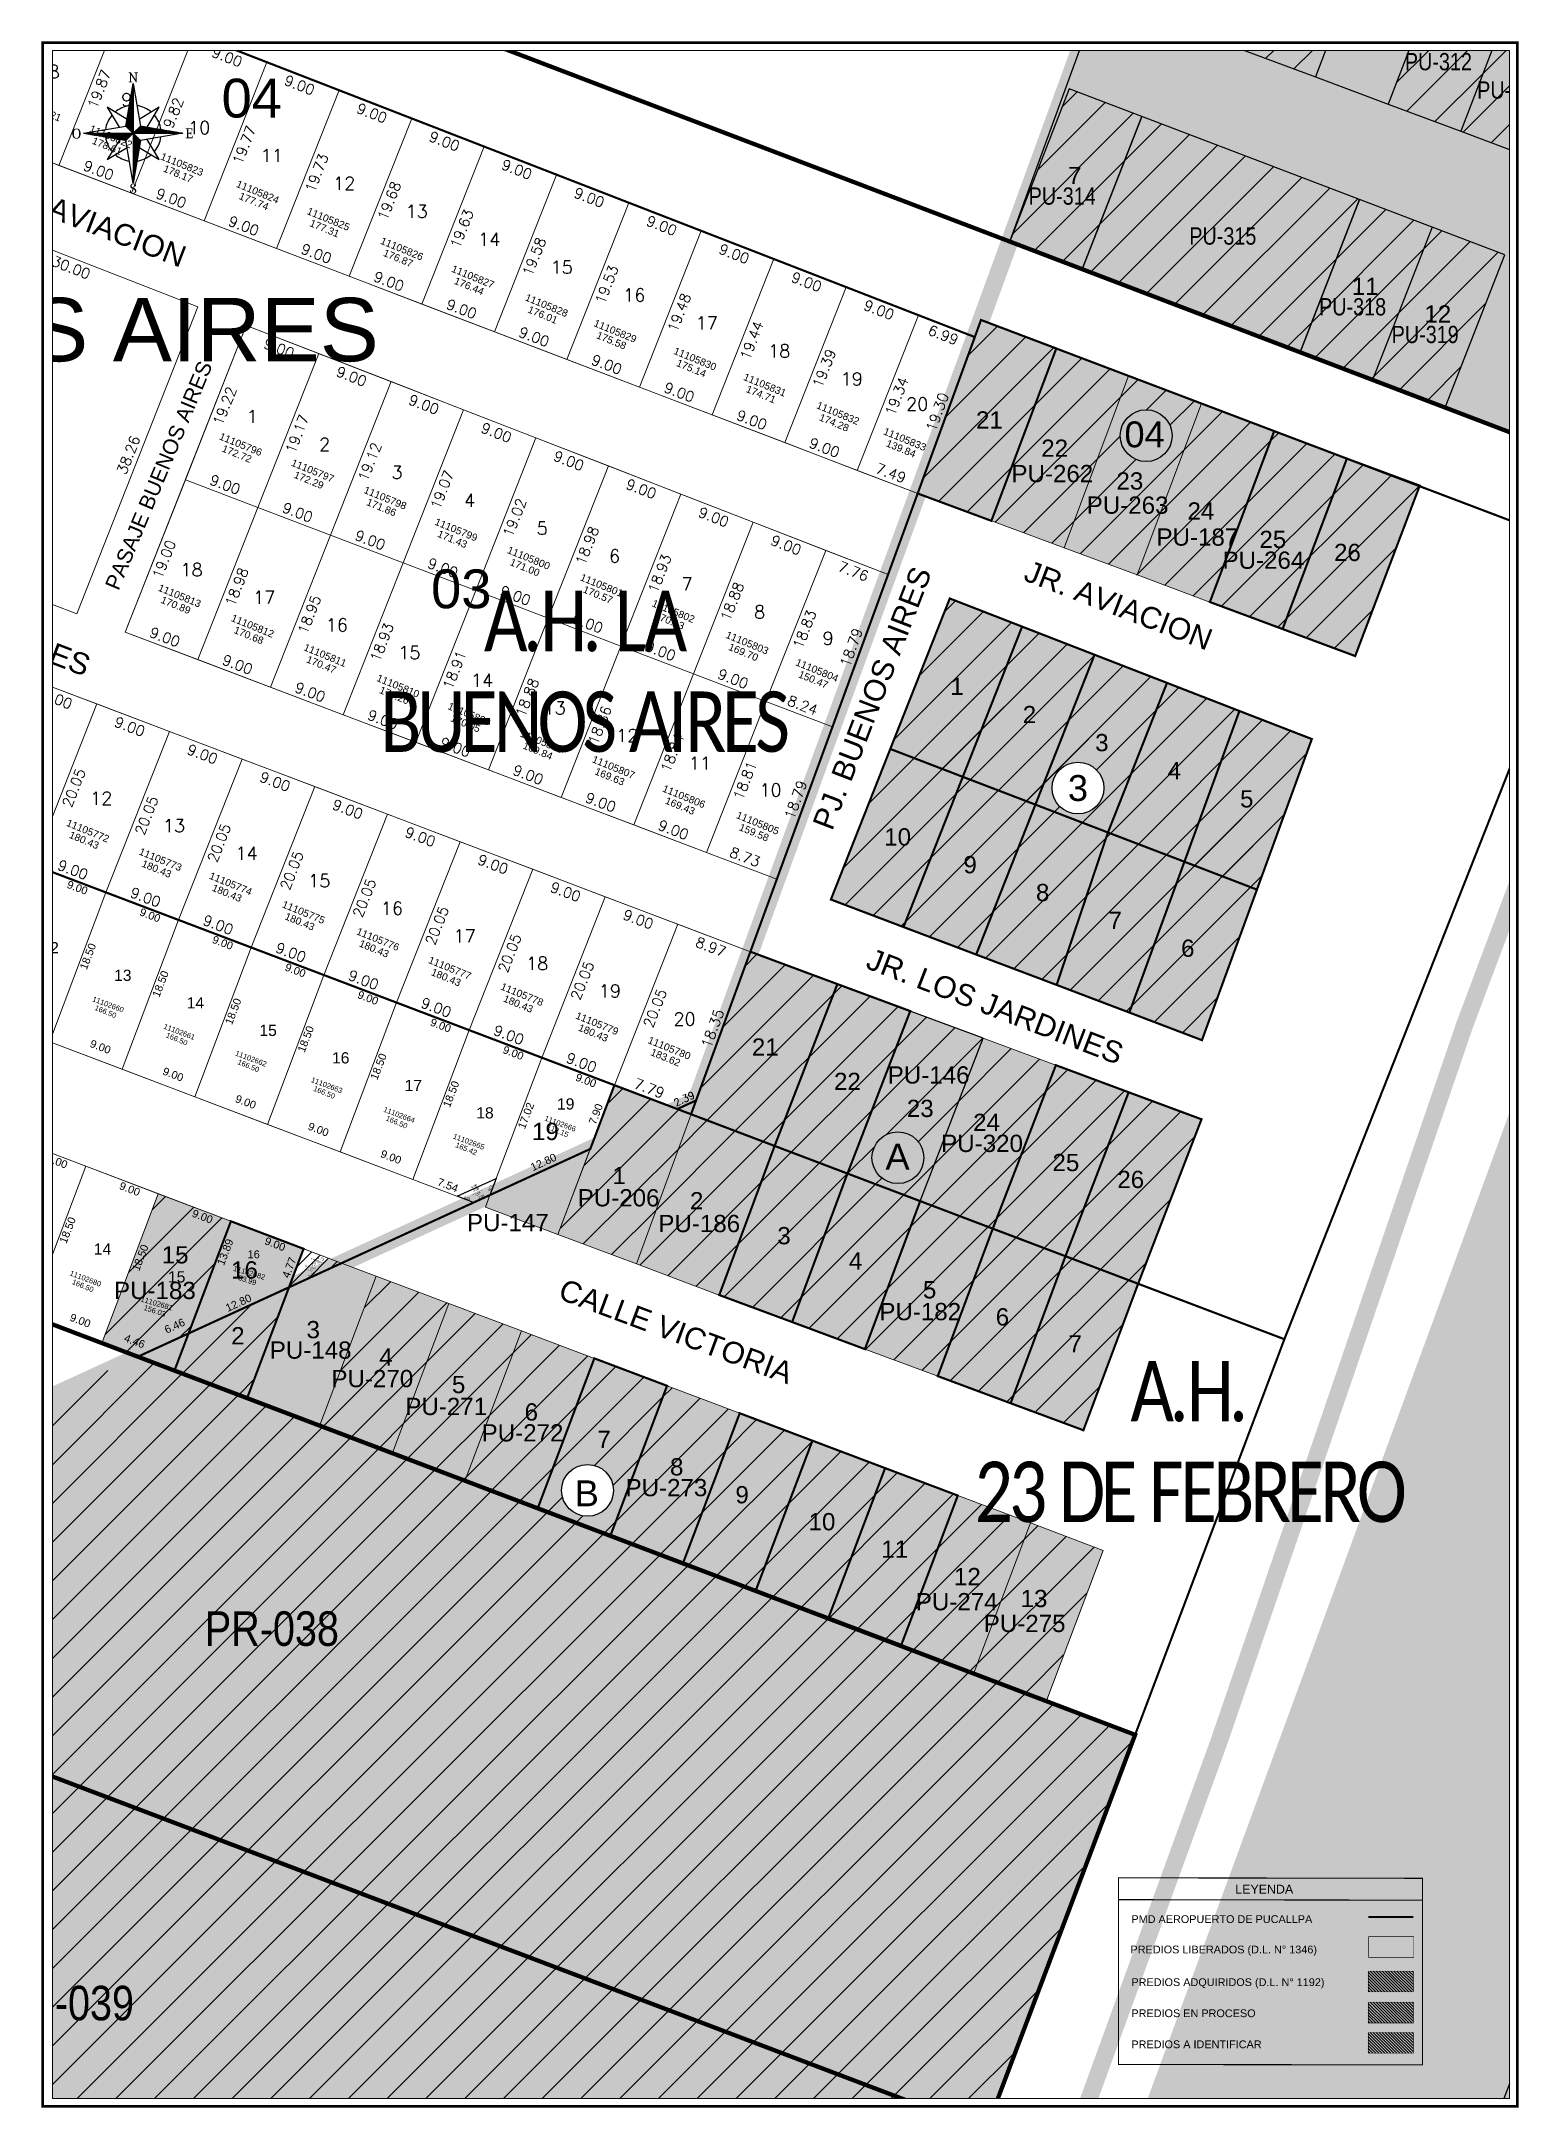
# Paper-space layout 'AH BUENOS AIRES-23 DE FEBRERO' of a CAD drawing. Header units: metres. Extents: x -84 to 486, y -119 to 679.
# The model-space entities are those that its viewports show. They can reach past a viewport. Long polylines and large blocks are cut down to what shows.
import ezdxf
from ezdxf.enums import TextEntityAlignment as Align

# ---------------------------------------------------------------- set-up
doc = ezdxf.new("R2010")
doc.units = ezdxf.units.M
doc.set_wipeout_variables(frame=1)
for name, pattern in [('CONTINUA', [0]), ('DASHDOT', [1, 0.5, -0.25, 0, -0.25]), ('DASHED', [0.75, 0.5, -0.25])]:
    doc.linetypes.add(name, pattern=pattern)
doc.layers.get('0').update_dxf_attribs({"color": 130})
for name, color, linetype in [('0-poligonos', 7, 'DASHED'), ('000 COLINDANTE', 8, 'Continuous'), ('2. HACHT_ EMPADRONADO', 2, 'Continuous'), ('3. HACHT_ADQUIRIDO', 3, 'Continuous'), ('AH LAS GAVIOTAS', 7, 'Continuous'), ('CODIGO PREDIO', 5, 'Continuous'), ('EDICION_PARCELAS', 211, 'Continuous'), ('ENTREGADOS A OPAT', 130, 'Continuous'), ('LEYENDA', 7, 'Continuous'), ('LOTES', 7, 'Continuous'), ('LOTES_PREDIOS', 7, 'Continuous'), ('MANZANA', 7, 'Continuous'), ('PARTIDA 1102637_AH 23 DE FEBRERO', 30, 'Continuous'), ('PARTIDA 11105760_AH BUENOS AIRES', 30, 'Continuous'), ('PERIMETRO_1', 7, 'Continuous'), ('PREDIO ADQUIRIDO DL 1364', 3, 'Continuous'), ('PREDIOS A TRABAJAR', 4, 'Continuous'), ('TEXTO ADD', 150, 'Continuous'), ('VIAS', 7, 'Continuous')]:
    doc.layers.add(name, color=color, linetype=linetype)
for name, color, linetype, lineweight in [('AREA', 1, 'Continuous', 0), ('Cotas', 4, 'Continuous', 0), ('Partida', 22, 'Continuous', 0), ('TXTLOTE', 2, 'Continuous', 0), ('USOS', 2, 'Continuous', 0)]:
    doc.layers.add(name, color=color, linetype=linetype, lineweight=lineweight)
doc.styles.add('arial', font='arial.ttf', dxfattribs={"height": 0.1})
doc.styles.add('Cambria', font='Cambria.ttf')
doc.styles.add('CODIGO', font='ARIALN.TTF')
doc.styles.add('Legend', font='calibri.ttf')
doc.styles.add('ROMANS', font='ROMANS')
doc.styles.get("Standard").update_dxf_attribs({"font": 'arial.ttf'})
doc.styles.add('style1', font='ARIALN.TTF')

psp = doc.layouts.new('AH BUENOS AIRES-23 DE FEBRERO')

msp = doc.modelspace()

# ---------------------------------------------------------------- texts
at = {"layer": '3. HACHT_ADQUIRIDO', "color": 102, "lineweight": 0, "style": 'arial'}
msp.add_text('6', height=2, dxfattribs=at).set_placement((546748.89, 9074058.88), align=Align.MIDDLE_CENTER)
at = {"layer": 'CODIGO PREDIO'}
for s, height, style, p in [('PU-311', 2, 'CODIGO', (546845.52, 9074218.51)), ('PU-312', 2, 'CODIGO', (546853.96, 9074215.38)), ('PU-313', 2, 'CODIGO', (546862.33, 9074212.09)), ('PU-314', 2, 'CODIGO', (546810.38, 9074199.8)), ('PU-315', 2, 'CODIGO', (546828.99, 9074195.17)), ('PU-318', 2, 'CODIGO', (546844.02, 9074186.97)), ('PU-319', 2, 'CODIGO', (546852.43, 9074183.76)), ('PU-262', 2, 'arial', (546809.24, 9074167.64)), ('PU-263', 2, 'arial', (546817.96, 9074163.98)), ('PU-187', 2, 'arial', (546826.04, 9074160.28)), ('PU-264', 2, 'arial', (546833.69, 9074157.6)), ('PU-146', 2, 'arial', (546794.91, 9074097.94)), ('PU-320', 2, 'arial', (546801.1, 9074090.01)), ('PU-206', 2, 'arial', (546759, 9074083.7)), ('PU-147', 2, 'arial', (546746.17, 9074080.83)), ('PU-186', 2, 'arial', (546768.34, 9074080.72)), ('PU-183', 2, 'arial', (546705.29, 9074072.96)), ('PU-182', 2, 'arial', (546793.94, 9074070.51)), ('PU-148', 2, 'arial', (546723.33, 9074066.05)), ('PU-270', 2, 'arial', (546730.47, 9074062.75)), ('PU-271', 2, 'arial', (546739.03, 9074059.52)), ('PU-272', 2, 'arial', (546747.87, 9074056.46)), ('PU-273', 2, 'arial', (546764.54, 9074050.11)), ('PU-274', 2, 'arial', (546798.16, 9074036.89)), ('PR-038', 4, 'CODIGO', (546718.84, 9074033.77, 156.67)), ('PU-275', 2, 'arial', (546806.03, 9074034.37)), ('PR-039', 4, 'CODIGO', (546695.1, 9073990.37, 156.67))]:
    msp.add_text(s, height=height, dxfattribs=dict(at, style=style)).set_placement(p, align=Align.MIDDLE_CENTER)
at = {"layer": 'LOTES', "color": 7, "lineweight": 0, "style": 'arial'}
for s, p in [('21', (546801.95, 9074173.85)), ('22', (546809.51, 9074170.58)), ('23', (546818.22, 9074166.78)), ('25', (546834.78, 9074160.01)), ('26', (546843.42, 9074158.5)), ('1', (546798.2, 9074142.97)), ('2', (546806.59, 9074139.71)), ('3', (546814.98, 9074136.46)), ('4', (546823.37, 9074133.2)), ('5', (546831.76, 9074129.94)), ('10', (546791.32, 9074125.53)), ('9', (546799.72, 9074122.31)), ('8', (546808.12, 9074119.08)), ('7', (546816.53, 9074115.86)), ('6', (546824.93, 9074112.63)), ('21', (546775.99, 9074101.17)), ('22', (546785.5, 9074097.19)), ('1', (546759.07, 9074086.28)), ('25', (546810.81, 9074087.79)), ('26', (546818.32, 9074085.83)), ('2', (546768.04, 9074083.36)), ('3', (546778.16, 9074079.31)), ('6', (546803.46, 9074069.9)), ('7', (546811.9, 9074066.77)), ('4', (546732.05, 9074065.24)), ('5', (546740.47, 9074062.06)), ('7', (546757.31, 9074055.7)), ('8', (546765.73, 9074052.52)), ('9', (546773.31, 9074049.29)), ('10', (546782.56, 9074046.16)), ('11', (546790.98, 9074042.98)), ('12', (546799.4, 9074039.8)), ('13', (546807.12, 9074037.26))]:
    msp.add_text(s, height=2, dxfattribs=at).set_placement(p, align=Align.MIDDLE_CENTER)
at = {"layer": 'LOTES', "lineweight": 0, "style": 'arial'}
for s, p in [('24', (546826.45, 9074163.3)), ('23', (546793.94, 9074094.06)), ('19', (546750.52, 9074091.39)), ('24', (546801.62, 9074092.44)), ('15', (546707.63, 9074077.09)), ('4', (546786.45, 9074076.38)), ('16', (546715.66, 9074075.34)), ('5', (546795.03, 9074073.04)), ('2', (546714.9, 9074067.71)), ('3', (546723.63, 9074068.42))]:
    msp.add_text(s, height=2, dxfattribs=at).set_placement(p, align=Align.MIDDLE_CENTER)
at = {"layer": 'MANZANA', "color": 7, "style": 'arial'}
for s, p in [('04', (546819.93, 9074172.18)), ('3', (546812.21, 9074131.19)), ('A', (546791.31, 9074088.47)), ('B', (546755.32, 9074049.45))]:
    msp.add_text(s, height=3, dxfattribs=at).set_placement(p, align=Align.MIDDLE_CENTER)
at = {"layer": 'PREDIOS A TRABAJAR', "color": 7, "style": 'arial'}
for s, p in [('5', (546855.45, 9074217.68)), ('6', (546863.9, 9074214.57))]:
    msp.add_text(s, height=2, dxfattribs=at).set_placement(p, align=Align.MIDDLE_CENTER)
for s, p in [('7', (546811.84, 9074202.18)), ('11', (546845.48, 9074189.34)), ('12', (546853.89, 9074186.14))]:
    msp.add_text(s, height=2, rotation=359.6217, dxfattribs=at).set_placement(p, align=Align.MIDDLE_CENTER)
at = {"layer": 'TEXTO ADD', "color": 7, "attachment_point": 2}
for s, insert, char_height, width in [('\\pt0;{\\fCalibri|b0|i0|c0|p34;\\W0.8;\\T0.9;A.H. \\PPUERTO PRINCIPE}', (546786.84, 9074230.2), 5, 513.6925), ('\\pt0;{\\fCalibri|b0|i0|c0|p34;\\W0.8;\\T0.9;A.H. LA \\PBUENOS AIRES}', (546754.92, 9074154.05), 7, 467.928), ('\\pt0;{\\fCalibri|b0|i0|c0|p34;\\W0.8;\\T0.9;A.H. \\P23 DE FEBRERO}', (546824.99, 9074064.79), 7, 513.6925)]:
    msp.add_mtext(s, dxfattribs=dict(at, insert=insert, char_height=char_height, width=width))
at = {"layer": 'VIAS', "color": 7, "style": 'arial'}
for s, rotation, p in [('PJ. BUENOS AIRES', 68.9317, (546783.73, 9074126.14)), ('JR. AVIACION', 339, (546805.77, 9074155.31)), ('JR. LOS JARDINES', 339, (546787.49, 9074110.36))]:
    msp.add_text(s, height=2.5, rotation=rotation, dxfattribs=at).set_placement(p)
msp.add_text('CALLE VICTORIA', height=2.5, rotation=339.5394, dxfattribs=at).set_placement((546765.66, 9074068.23), align=Align.MIDDLE)

# ---------------------------------------------------------------- blocks, each defined once
blk = doc.blocks.new('A$C4681129B')
at = {"color": 7}
for p, q in [((3.42, 4.35), (3.89, 7.08)), ((3.8, 6.6), (3.89, 6.68)), ((3.81, 6.64), (3.89, 6.71)), ((3.82, 6.68), (3.89, 6.75)), ((3.89, 6.64), (3.82, 6.71)), ((3.89, 6.61), (3.82, 6.68)), ((3.83, 6.77), (3.89, 6.82)), ((3.83, 6.73), (3.89, 6.79)), ((3.89, 6.72), (3.83, 6.77)), ((3.89, 6.68), (3.83, 6.74)), ((3.84, 6.81), (3.89, 6.86)), ((3.89, 6.79), (3.84, 6.83)), ((3.89, 6.75), (3.84, 6.8)), ((3.85, 6.86), (3.89, 6.89)), ((3.89, 6.82), (3.85, 6.86)), ((3.86, 6.94), (3.89, 6.97)), ((3.86, 6.9), (3.89, 6.93)), ((3.89, 6.9), (3.86, 6.92)), ((3.89, 6.86), (3.86, 6.89)), ((3.87, 6.99), (3.89, 7)), ((3.89, 6.97), (3.87, 6.98)), ((3.89, 6.93), (3.87, 6.95)), ((3.88, 7.03), (3.89, 7.04)), ((3.89, 7.04), (3.88, 7.04)), ((3.89, 7), (3.88, 7.01)), ((3.89, 7.08), (4.36, 4.35)), ((3.89, 7.08), (3.89, 0.68)), ((3.89, 7.07), (3.89, 7.08)), ((3.89, 7.07), (3.89, 7.07)), ((2.21, 5.56), (2.98, 4.27)), ((3.49, 4.78), (2.21, 5.56)), ((3.53, 5.03), (3.89, 5.39)), ((3.53, 4.99), (3.89, 5.35)), ((3.54, 5.08), (3.89, 5.42)), ((3.55, 5.12), (3.89, 5.46)), ((3.56, 5.21), (3.89, 5.53)), ((3.56, 5.16), (3.89, 5.49)), ((3.57, 5.25), (3.89, 5.57)), ((3.58, 5.29), (3.89, 5.6)), ((3.59, 5.38), (3.89, 5.67)), ((3.59, 5.34), (3.89, 5.64)), ((3.89, 5.06), (3.59, 5.36)), ((3.89, 5.03), (3.59, 5.33)), ((3.6, 5.42), (3.89, 5.71)), ((3.89, 5.14), (3.6, 5.42)), ((3.89, 5.1), (3.6, 5.39)), ((3.61, 5.47), (3.89, 5.74)), ((3.89, 5.21), (3.61, 5.48)), ((3.89, 5.17), (3.61, 5.45)), ((3.62, 5.55), (3.89, 5.82)), ((3.62, 5.51), (3.89, 5.78)), ((3.89, 5.28), (3.62, 5.54)), ((3.89, 5.24), (3.62, 5.51)), ((3.63, 5.6), (3.89, 5.85)), ((3.89, 5.35), (3.63, 5.6)), ((3.89, 5.31), (3.63, 5.57)), ((3.64, 5.64), (3.89, 5.89)), ((3.89, 5.42), (3.64, 5.67)), ((3.89, 5.39), (3.64, 5.64)), ((3.65, 5.73), (3.89, 5.96)), ((3.65, 5.68), (3.89, 5.92)), ((3.89, 5.49), (3.65, 5.73)), ((3.89, 5.46), (3.65, 5.7)), ((3.66, 5.77), (3.89, 6)), ((3.89, 5.53), (3.66, 5.76)), ((3.67, 5.81), (3.89, 6.03)), ((3.89, 5.6), (3.67, 5.82)), ((3.89, 5.57), (3.67, 5.79)), ((3.68, 5.9), (3.89, 6.1)), ((3.68, 5.86), (3.89, 6.07)), ((3.89, 5.67), (3.68, 5.88)), ((3.89, 5.64), (3.68, 5.85)), ((3.69, 5.94), (3.89, 6.14)), ((3.89, 5.75), (3.69, 5.94)), ((3.89, 5.71), (3.69, 5.91)), ((3.7, 5.99), (3.89, 6.18)), ((3.89, 5.82), (3.7, 6)), ((3.89, 5.78), (3.7, 5.97)), ((3.71, 6.07), (3.89, 6.25)), ((3.71, 6.03), (3.89, 6.21)), ((3.89, 5.89), (3.71, 6.06)), ((3.89, 5.85), (3.71, 6.03)), ((3.72, 6.12), (3.89, 6.28)), ((3.89, 5.96), (3.72, 6.13)), ((3.89, 5.93), (3.72, 6.09)), ((3.73, 6.16), (3.89, 6.32)), ((3.89, 6.03), (3.73, 6.19)), ((3.89, 6), (3.73, 6.16)), ((3.74, 6.25), (3.89, 6.39)), ((3.74, 6.2), (3.89, 6.36)), ((3.89, 6.1), (3.74, 6.25)), ((3.89, 6.07), (3.74, 6.22)), ((3.75, 6.29), (3.89, 6.43)), ((3.89, 6.14), (3.75, 6.28)), ((3.76, 6.34), (3.89, 6.46)), ((3.89, 6.21), (3.76, 6.34)), ((3.89, 6.18), (3.76, 6.31)), ((3.77, 6.42), (3.89, 6.54)), ((3.77, 6.38), (3.89, 6.5)), ((3.89, 6.28), (3.77, 6.4)), ((3.89, 6.25), (3.77, 6.37)), ((3.78, 6.47), (3.89, 6.57)), ((3.89, 6.36), (3.78, 6.46)), ((3.89, 6.32), (3.78, 6.43)), ((3.79, 6.51), (3.89, 6.61)), ((3.89, 6.43), (3.79, 6.52)), ((3.89, 6.39), (3.79, 6.49)), ((3.8, 6.55), (3.89, 6.64)), ((3.89, 6.5), (3.8, 6.59)), ((3.89, 6.46), (3.8, 6.55)), ((3.89, 6.57), (3.81, 6.65)), ((3.89, 6.54), (3.81, 6.62)), ((5.57, 5.56), (4.28, 4.78)), ((4.79, 4.27), (5.57, 5.56)), ((0.69, 3.88), (3.42, 4.35)), ((3.42, 4.38), (3.89, 4.85)), ((3.42, 4.34), (3.89, 4.81)), ((3.89, 3.91), (3.42, 4.38)), ((3.42, 3.41), (4.36, 4.35)), ((3.42, 4.35), (4.36, 3.41)), ((3.43, 4.43), (3.89, 4.88)), ((3.89, 3.99), (3.43, 4.44)), ((3.89, 3.95), (3.43, 4.41)), ((3.44, 4.47), (3.89, 4.92)), ((3.44, 4.33), (3.89, 4.77)), ((3.89, 4.06), (3.44, 4.5)), ((3.89, 4.02), (3.44, 4.47)), ((3.45, 4.56), (3.89, 4.99)), ((3.45, 4.51), (3.89, 4.95)), ((3.89, 4.13), (3.45, 4.56)), ((3.89, 4.09), (3.45, 4.53)), ((3.46, 4.6), (3.89, 5.03)), ((3.46, 4.31), (3.89, 4.74)), ((3.89, 4.2), (3.46, 4.62)), ((3.89, 4.17), (3.46, 4.59)), ((3.47, 4.69), (3.89, 5.1)), ((3.47, 4.64), (3.89, 5.06)), ((3.89, 4.27), (3.47, 4.69)), ((3.89, 4.24), (3.47, 4.66)), ((3.48, 4.73), (3.89, 5.13)), ((3.89, 4.31), (3.48, 4.72)), ((3.48, 4.29), (3.89, 4.7)), ((3.49, 4.77), (3.89, 5.17)), ((3.89, 4.38), (3.49, 4.78)), ((3.89, 4.34), (3.49, 4.75)), ((3.49, 4.27), (3.89, 4.67)), ((3.5, 4.86), (3.89, 5.24)), ((3.5, 4.82), (3.89, 5.21)), ((3.89, 4.45), (3.5, 4.84)), ((3.89, 4.42), (3.5, 4.81)), ((3.51, 4.9), (3.89, 5.28)), ((3.89, 4.52), (3.51, 4.9)), ((3.89, 4.49), (3.51, 4.87)), ((3.51, 4.25), (3.89, 4.63)), ((3.52, 4.95), (3.89, 5.31)), ((3.89, 4.6), (3.52, 4.96)), ((3.89, 4.56), (3.52, 4.93)), ((3.89, 4.67), (3.53, 5.02)), ((3.89, 4.63), (3.53, 4.99)), ((3.53, 4.24), (3.89, 4.6)), ((3.89, 4.74), (3.54, 5.08)), ((3.89, 4.7), (3.54, 5.05)), ((3.89, 4.81), (3.55, 5.15)), ((3.89, 4.78), (3.55, 5.11)), ((3.55, 4.22), (3.89, 4.56)), ((3.89, 4.88), (3.56, 5.21)), ((3.89, 4.85), (3.56, 5.18)), ((3.89, 4.92), (3.57, 5.24)), ((3.57, 4.2), (3.89, 4.52)), ((3.89, 4.99), (3.58, 5.3)), ((3.89, 4.96), (3.58, 5.27)), ((3.58, 4.18), (3.89, 4.49)), ((3.6, 4.16), (3.89, 4.45)), ((3.62, 4.15), (3.89, 4.42)), ((3.64, 4.13), (3.89, 4.38)), ((3.65, 4.11), (3.89, 4.34)), ((3.67, 4.09), (3.89, 4.31)), ((3.69, 4.08), (3.89, 4.27)), ((3.71, 4.06), (3.89, 4.24)), ((3.73, 4.04), (3.89, 4.2)), ((3.74, 4.02), (3.89, 4.16)), ((3.76, 4), (3.89, 4.13)), ((3.78, 3.99), (3.89, 4.09)), ((3.8, 3.97), (3.89, 4.06)), ((3.82, 3.95), (3.89, 4.02)), ((3.89, 3.88), (4.36, 4.35)), ((3.92, 3.88), (4.39, 4.34)), ((3.96, 3.88), (4.42, 4.34)), ((4, 3.88), (4.45, 4.33)), ((4.14, 3.88), (4.01, 4)), ((4.03, 3.88), (4.48, 4.33)), ((4.17, 3.88), (4.03, 4.02)), ((4.21, 3.88), (4.05, 4.04)), ((4.07, 3.88), (4.51, 4.32)), ((4.25, 3.88), (4.07, 4.06)), ((4.28, 3.88), (4.09, 4.08)), ((4.1, 3.88), (4.54, 4.32)), ((4.32, 3.88), (4.1, 4.09)), ((4.35, 3.88), (4.12, 4.11)), ((4.14, 3.88), (4.57, 4.31)), ((4.39, 3.88), (4.14, 4.13)), ((4.43, 3.88), (4.16, 4.15)), ((4.46, 3.88), (4.17, 4.17)), ((4.18, 3.88), (4.6, 4.31)), ((4.5, 3.88), (4.19, 4.18)), ((4.21, 3.88), (4.64, 4.3)), ((4.53, 3.88), (4.21, 4.2)), ((4.57, 3.88), (4.23, 4.22)), ((4.25, 3.88), (4.67, 4.3)), ((4.61, 3.88), (4.25, 4.24)), ((4.64, 3.88), (4.26, 4.26)), ((4.28, 3.88), (4.7, 4.29)), ((4.68, 3.88), (4.28, 4.27)), ((4.71, 3.88), (4.3, 4.29)), ((4.75, 3.88), (4.32, 4.31)), ((4.32, 3.88), (4.73, 4.29)), ((4.79, 3.88), (4.34, 4.33)), ((4.82, 3.88), (4.35, 4.35)), ((4.36, 4.35), (7.09, 3.88)), ((4.36, 3.88), (4.76, 4.28)), ((4.86, 3.88), (4.39, 4.34)), ((4.39, 3.88), (4.79, 4.27)), ((4.43, 3.88), (4.82, 4.27)), ((4.89, 3.88), (4.44, 4.34)), ((4.46, 3.88), (4.85, 4.26)), ((4.93, 3.88), (4.48, 4.33)), ((4.5, 3.88), (4.88, 4.26)), ((4.96, 3.88), (4.52, 4.32)), ((4.54, 3.88), (4.91, 4.25)), ((5, 3.88), (4.57, 4.31)), ((4.57, 3.88), (4.94, 4.25)), ((5.04, 3.88), (4.61, 4.31)), ((4.61, 3.88), (4.97, 4.24)), ((4.64, 3.88), (5, 4.24)), ((5.07, 3.88), (4.65, 4.3)), ((4.68, 3.88), (5.03, 4.23)), ((5.11, 3.88), (4.7, 4.29)), ((4.72, 3.88), (5.06, 4.23)), ((5.14, 3.88), (4.74, 4.28)), ((4.75, 3.88), (5.09, 4.22)), ((5.18, 3.88), (4.78, 4.28)), ((4.79, 3.88), (5.13, 4.22)), ((4.82, 3.88), (5.16, 4.21)), ((5.22, 3.88), (4.83, 4.27)), ((4.86, 3.88), (5.19, 4.21)), ((5.25, 3.88), (4.87, 4.26)), ((4.89, 3.88), (5.22, 4.2)), ((5.29, 3.88), (4.91, 4.25)), ((4.93, 3.88), (5.25, 4.2)), ((5.32, 3.88), (4.96, 4.25)), ((4.97, 3.88), (5.28, 4.19)), ((5.36, 3.88), (5, 4.24)), ((5, 3.88), (5.31, 4.18)), ((5.4, 3.88), (5.04, 4.23)), ((5.04, 3.88), (5.34, 4.18)), ((5.07, 3.88), (5.37, 4.17)), ((5.43, 3.88), (5.09, 4.22)), ((5.11, 3.88), (5.4, 4.17)), ((5.47, 3.88), (5.13, 4.22)), ((5.15, 3.88), (5.43, 4.16)), ((5.5, 3.88), (5.17, 4.21)), ((5.18, 3.88), (5.46, 4.16)), ((5.54, 3.88), (5.22, 4.2)), ((5.22, 3.88), (5.49, 4.15)), ((5.25, 3.88), (5.52, 4.15)), ((5.58, 3.88), (5.26, 4.19)), ((5.29, 3.88), (5.55, 4.14)), ((5.61, 3.88), (5.3, 4.19)), ((5.33, 3.88), (5.58, 4.14)), ((5.65, 3.88), (5.35, 4.18)), ((5.36, 3.88), (5.62, 4.13)), ((5.68, 3.88), (5.39, 4.17)), ((5.4, 3.88), (5.65, 4.13)), ((5.72, 3.88), (5.43, 4.16)), ((5.43, 3.88), (5.68, 4.12)), ((5.47, 3.88), (5.71, 4.12)), ((5.76, 3.88), (5.48, 4.16)), ((5.51, 3.88), (5.74, 4.11)), ((5.79, 3.88), (5.52, 4.15)), ((5.54, 3.88), (5.77, 4.11)), ((5.83, 3.88), (5.56, 4.14)), ((5.58, 3.88), (5.8, 4.1)), ((5.86, 3.88), (5.61, 4.13)), ((5.61, 3.88), (5.83, 4.1)), ((5.9, 3.88), (5.65, 4.13)), ((5.65, 3.88), (5.86, 4.09)), ((5.93, 3.88), (5.69, 4.12)), ((5.69, 3.88), (5.89, 4.08)), ((5.72, 3.88), (5.92, 4.08)), ((5.97, 3.88), (5.74, 4.11)), ((5.76, 3.88), (5.95, 4.07)), ((6.01, 3.88), (5.78, 4.1)), ((5.79, 3.88), (5.98, 4.07)), ((6.04, 3.88), (5.82, 4.1)), ((5.83, 3.88), (6.01, 4.06)), ((5.86, 3.88), (6.04, 4.06)), ((6.08, 3.88), (5.87, 4.09)), ((5.9, 3.88), (6.08, 4.05)), ((6.11, 3.88), (5.91, 4.08)), ((5.94, 3.88), (6.11, 4.05)), ((6.15, 3.88), (5.95, 4.07)), ((5.97, 3.88), (6.14, 4.04)), ((6.19, 3.88), (6, 4.07)), ((6.01, 3.88), (6.17, 4.04)), ((6.22, 3.88), (6.04, 4.06)), ((6.04, 3.88), (6.2, 4.03)), ((6.08, 3.88), (6.23, 4.03)), ((6.26, 3.88), (6.09, 4.05)), ((6.12, 3.88), (6.26, 4.02)), ((6.29, 3.88), (6.13, 4.04)), ((6.15, 3.88), (6.29, 4.02)), ((6.33, 3.88), (6.17, 4.04)), ((6.19, 3.88), (6.32, 4.01)), ((6.37, 3.88), (6.22, 4.03)), ((6.22, 3.88), (6.35, 4.01)), ((6.4, 3.88), (6.26, 4.02)), ((6.26, 3.88), (6.38, 4)), ((6.44, 3.88), (6.3, 4.01)), ((6.3, 3.88), (6.41, 3.99)), ((6.47, 3.88), (6.35, 4.01)), ((6.51, 3.88), (6.39, 4)), ((3.42, 3.41), (0.69, 3.88)), ((0.69, 3.88), (7.09, 3.88)), ((0.69, 3.88), (0.69, 3.88)), ((0.69, 3.88), (0.69, 3.88)), ((0.72, 3.87), (0.73, 3.88)), ((0.73, 3.87), (0.73, 3.88)), ((0.75, 3.87), (0.76, 3.88)), ((0.78, 3.86), (0.76, 3.88)), ((0.78, 3.86), (0.8, 3.88)), ((0.82, 3.86), (0.8, 3.88)), ((0.81, 3.86), (0.84, 3.88)), ((0.86, 3.85), (0.83, 3.88)), ((0.84, 3.85), (0.87, 3.88)), ((0.91, 3.84), (0.87, 3.88)), ((0.88, 3.85), (0.91, 3.88)), ((0.91, 3.84), (0.94, 3.88)), ((0.95, 3.83), (0.91, 3.88)), ((0.94, 3.84), (0.98, 3.88)), ((0.99, 3.83), (0.94, 3.88)), ((0.97, 3.83), (1.02, 3.88)), ((1.04, 3.82), (0.98, 3.88)), ((1, 3.82), (1.05, 3.88)), ((1.08, 3.81), (1.01, 3.88)), ((1.03, 3.82), (1.09, 3.88)), ((1.12, 3.8), (1.05, 3.88)), ((1.06, 3.81), (1.12, 3.88)), ((1.09, 3.81), (1.16, 3.88)), ((1.17, 3.8), (1.09, 3.88)), ((1.12, 3.8), (1.19, 3.88)), ((1.21, 3.79), (1.12, 3.88)), ((1.15, 3.8), (1.23, 3.88)), ((1.26, 3.78), (1.16, 3.88)), ((1.18, 3.79), (1.27, 3.88)), ((1.3, 3.77), (1.19, 3.88)), ((1.21, 3.79), (1.3, 3.88)), ((1.34, 3.77), (1.23, 3.88)), ((1.24, 3.78), (1.34, 3.88)), ((1.27, 3.78), (1.37, 3.88)), ((1.39, 3.76), (1.27, 3.88)), ((1.3, 3.77), (1.41, 3.88)), ((1.43, 3.75), (1.3, 3.88)), ((1.33, 3.77), (1.45, 3.88)), ((1.47, 3.74), (1.34, 3.88)), ((1.37, 3.76), (1.48, 3.88)), ((1.52, 3.74), (1.37, 3.88)), ((1.4, 3.76), (1.52, 3.88)), ((1.56, 3.73), (1.41, 3.88)), ((1.43, 3.75), (1.55, 3.88)), ((1.6, 3.72), (1.44, 3.88)), ((1.46, 3.75), (1.59, 3.88)), ((1.65, 3.71), (1.48, 3.88)), ((1.49, 3.74), (1.63, 3.88)), ((1.52, 3.73), (1.66, 3.88)), ((1.69, 3.71), (1.52, 3.88)), ((1.55, 3.73), (1.7, 3.88)), ((1.73, 3.7), (1.55, 3.88)), ((1.58, 3.72), (1.73, 3.88)), ((1.78, 3.69), (1.59, 3.88)), ((1.61, 3.72), (1.77, 3.88)), ((1.82, 3.68), (1.62, 3.88)), ((1.64, 3.71), (1.81, 3.88)), ((1.86, 3.68), (1.66, 3.88)), ((1.67, 3.71), (1.84, 3.88)), ((1.7, 3.7), (1.88, 3.88)), ((1.91, 3.67), (1.7, 3.88)), ((1.73, 3.7), (1.91, 3.88)), ((1.95, 3.66), (1.73, 3.88)), ((1.76, 3.69), (1.95, 3.88)), ((1.99, 3.65), (1.77, 3.88)), ((1.79, 3.69), (1.99, 3.88)), ((2.04, 3.65), (1.8, 3.88)), ((1.82, 3.68), (2.02, 3.88)), ((2.08, 3.64), (1.84, 3.88)), ((1.86, 3.68), (2.06, 3.88)), ((2.12, 3.63), (1.88, 3.88)), ((1.89, 3.67), (2.09, 3.88)), ((2.17, 3.62), (1.91, 3.88)), ((1.92, 3.67), (2.13, 3.88)), ((1.95, 3.66), (2.16, 3.88)), ((2.21, 3.62), (1.95, 3.88)), ((1.98, 3.66), (2.2, 3.88)), ((2.25, 3.61), (1.98, 3.88)), ((2.01, 3.65), (2.24, 3.88)), ((2.3, 3.6), (2.02, 3.88)), ((2.04, 3.65), (2.27, 3.88)), ((2.34, 3.59), (2.06, 3.88)), ((2.07, 3.64), (2.31, 3.88)), ((2.38, 3.59), (2.09, 3.88)), ((2.1, 3.63), (2.34, 3.88)), ((2.13, 3.63), (2.38, 3.88)), ((2.43, 3.58), (2.13, 3.88)), ((2.16, 3.62), (2.42, 3.88)), ((2.47, 3.57), (2.16, 3.88)), ((2.19, 3.62), (2.45, 3.88)), ((2.51, 3.56), (2.2, 3.88)), ((3.02, 3.48), (2.21, 2.2)), ((2.21, 2.2), (3.49, 2.97)), ((2.22, 3.61), (2.49, 3.88)), ((2.56, 3.56), (2.23, 3.88)), ((2.25, 3.61), (2.52, 3.88)), ((2.6, 3.55), (2.27, 3.88)), ((2.28, 3.6), (2.56, 3.88)), ((2.64, 3.54), (2.31, 3.88)), ((2.32, 3.6), (2.6, 3.88)), ((2.69, 3.53), (2.34, 3.88)), ((2.35, 3.59), (2.63, 3.88)), ((2.38, 3.59), (2.67, 3.88)), ((2.73, 3.53), (2.38, 3.88)), ((2.41, 3.58), (2.7, 3.88)), ((2.77, 3.52), (2.41, 3.88)), ((2.44, 3.58), (2.74, 3.88)), ((2.82, 3.51), (2.45, 3.88)), ((2.47, 3.57), (2.78, 3.88)), ((2.86, 3.5), (2.49, 3.88)), ((2.5, 3.57), (2.81, 3.88)), ((2.9, 3.5), (2.52, 3.88)), ((2.53, 3.56), (2.85, 3.88)), ((2.56, 3.56), (2.88, 3.88)), ((2.95, 3.49), (2.56, 3.88)), ((2.59, 3.55), (2.92, 3.88)), ((2.99, 3.48), (2.59, 3.88)), ((2.62, 3.54), (2.96, 3.88)), ((3.03, 3.47), (2.63, 3.88)), ((2.65, 3.54), (2.99, 3.88)), ((3.08, 3.47), (2.67, 3.88)), ((2.68, 3.53), (3.03, 3.88)), ((3.12, 3.46), (2.7, 3.88)), ((2.71, 3.53), (3.06, 3.88)), ((2.74, 3.52), (3.1, 3.88)), ((3.17, 3.45), (2.74, 3.88)), ((2.77, 3.52), (3.13, 3.88)), ((3.21, 3.44), (2.77, 3.88)), ((2.81, 3.51), (3.17, 3.88)), ((3.25, 3.44), (2.81, 3.88)), ((2.84, 3.51), (3.21, 3.88)), ((3.3, 3.43), (2.85, 3.88)), ((2.87, 3.5), (3.24, 3.88)), ((3.34, 3.42), (2.88, 3.88)), ((2.9, 3.5), (3.28, 3.88)), ((3.38, 3.41), (2.92, 3.88)), ((2.93, 3.49), (3.31, 3.88)), ((3.42, 3.41), (2.95, 3.88)), ((2.96, 3.49), (3.35, 3.88)), ((2.99, 3.48), (3.39, 3.88)), ((3.44, 3.43), (2.99, 3.88)), ((3.02, 3.48), (3.42, 3.88)), ((3.46, 3.45), (3.03, 3.88)), ((3.05, 3.47), (3.46, 3.88)), ((3.47, 3.46), (3.06, 3.88)), ((3.08, 3.47), (3.49, 3.88)), ((3.49, 3.48), (3.1, 3.88)), ((3.11, 3.46), (3.53, 3.88)), ((3.51, 3.5), (3.13, 3.88)), ((3.14, 3.45), (3.57, 3.88)), ((3.17, 3.45), (3.6, 3.88)), ((3.53, 3.52), (3.17, 3.88)), ((3.2, 3.44), (3.64, 3.88)), ((3.55, 3.54), (3.2, 3.88)), ((3.23, 3.44), (3.67, 3.88)), ((3.56, 3.55), (3.24, 3.88)), ((3.26, 3.43), (3.71, 3.88)), ((3.58, 3.57), (3.28, 3.88)), ((3.3, 3.43), (3.75, 3.88)), ((3.6, 3.59), (3.31, 3.88)), ((3.33, 3.42), (3.78, 3.88)), ((3.62, 3.61), (3.35, 3.88)), ((3.36, 3.42), (3.82, 3.88)), ((3.64, 3.63), (3.38, 3.88)), ((3.39, 3.41), (3.85, 3.88)), ((3.65, 3.64), (3.42, 3.88)), ((3.89, 0.68), (3.42, 3.41)), ((3.67, 3.66), (3.46, 3.88)), ((3.69, 3.68), (3.49, 3.88)), ((3.71, 3.7), (3.53, 3.88)), ((3.73, 3.72), (3.56, 3.88)), ((3.74, 3.73), (3.6, 3.88)), ((3.76, 3.75), (3.64, 3.88)), ((3.78, 3.77), (3.67, 3.88)), ((3.8, 3.79), (3.71, 3.88)), ((3.82, 3.81), (3.74, 3.88)), ((3.83, 3.82), (3.78, 3.88)), ((3.85, 3.84), (3.82, 3.88)), ((3.83, 3.93), (3.89, 3.98)), ((3.85, 3.91), (3.89, 3.95)), ((3.87, 3.86), (3.85, 3.88)), ((3.87, 3.9), (3.89, 3.91)), ((3.89, 3.88), (3.89, 3.88)), ((4.36, 3.41), (3.89, 3.88)), ((3.89, 3.88), (3.89, 3.88)), ((3.89, 3.84), (3.91, 3.86)), ((3.89, 3.81), (3.92, 3.84)), ((4.35, 3.38), (3.89, 3.84)), ((3.89, 3.77), (3.94, 3.82)), ((3.89, 3.73), (3.96, 3.81)), ((4.35, 3.35), (3.89, 3.81)), ((3.89, 3.7), (3.98, 3.79)), ((3.89, 3.66), (4, 3.77)), ((4.34, 3.32), (3.89, 3.77)), ((3.89, 3.63), (4.01, 3.75)), ((3.89, 3.59), (4.03, 3.73)), ((4.34, 3.28), (3.89, 3.73)), ((3.89, 3.55), (4.05, 3.72)), ((3.89, 3.52), (4.07, 3.7)), ((4.33, 3.25), (3.89, 3.7)), ((3.89, 3.48), (4.09, 3.68)), ((3.89, 3.45), (4.1, 3.66)), ((4.33, 3.22), (3.89, 3.66)), ((3.89, 3.41), (4.12, 3.64)), ((3.89, 3.37), (4.14, 3.63)), ((4.32, 3.19), (3.89, 3.63)), ((3.89, 3.34), (4.16, 3.61)), ((3.89, 3.3), (4.18, 3.59)), ((4.32, 3.16), (3.89, 3.59)), ((3.89, 3.27), (4.19, 3.57)), ((3.89, 3.23), (4.21, 3.55)), ((4.31, 3.13), (3.89, 3.55)), ((3.89, 3.19), (4.23, 3.54)), ((3.89, 3.16), (4.25, 3.52)), ((4.31, 3.1), (3.89, 3.52)), ((3.89, 3.12), (4.27, 3.5)), ((3.89, 3.09), (4.28, 3.48)), ((4.3, 3.07), (3.89, 3.48)), ((3.89, 3.05), (4.3, 3.46)), ((3.89, 3.01), (4.32, 3.45)), ((4.29, 3.04), (3.89, 3.45)), ((3.89, 2.98), (4.34, 3.43)), ((4.36, 3.41), (3.89, 0.68)), ((3.89, 2.94), (4.36, 3.41)), ((4.29, 3.01), (3.89, 3.41)), ((3.89, 2.91), (4.35, 3.37)), ((4.28, 2.98), (3.89, 3.37)), ((4.28, 2.95), (3.89, 3.34)), ((3.89, 2.87), (4.34, 3.33)), ((4.27, 2.92), (3.89, 3.3)), ((3.89, 2.84), (4.34, 3.28)), ((4.27, 2.89), (3.89, 3.27)), ((3.89, 2.8), (4.33, 3.24)), ((4.26, 2.86), (3.89, 3.23)), ((3.89, 2.76), (4.32, 3.2)), ((4.26, 2.83), (3.89, 3.2)), ((4.25, 2.79), (3.89, 3.16)), ((3.89, 2.73), (4.31, 3.15)), ((4.25, 2.76), (3.89, 3.12)), ((3.89, 2.69), (4.31, 3.11)), ((4.24, 2.73), (3.89, 3.09)), ((3.89, 2.66), (4.3, 3.07)), ((4.24, 2.7), (3.89, 3.05)), ((3.89, 2.62), (4.29, 3.02)), ((4.23, 2.67), (3.89, 3.02)), ((3.89, 2.58), (4.28, 2.98)), ((4.23, 2.64), (3.89, 2.98)), ((3.89, 2.55), (4.28, 2.94)), ((4.22, 2.61), (3.89, 2.94)), ((4.22, 2.58), (3.89, 2.91)), ((3.89, 2.51), (4.27, 2.89)), ((4.21, 2.55), (3.89, 2.87)), ((3.89, 2.48), (4.26, 2.85)), ((4.21, 2.52), (3.89, 2.84)), ((3.89, 2.44), (4.25, 2.81)), ((4.2, 2.49), (3.89, 2.8)), ((3.89, 2.4), (4.25, 2.76)), ((4.19, 2.46), (3.89, 2.76)), ((4.19, 2.43), (3.89, 2.73)), ((3.89, 2.37), (4.24, 2.72)), ((4.18, 2.4), (3.89, 2.69)), ((3.89, 2.33), (4.23, 2.68)), ((3.92, 3.88), (3.91, 3.9)), ((3.96, 3.88), (3.92, 3.91)), ((4, 3.88), (3.94, 3.93)), ((4.03, 3.88), (3.96, 3.95)), ((4.07, 3.88), (3.98, 3.97)), ((4.1, 3.88), (4, 3.99)), ((4.28, 2.97), (5.57, 2.2)), ((7.09, 3.88), (4.36, 3.41)), ((5.57, 2.2), (4.79, 3.48)), ((6.33, 3.88), (6.44, 3.99)), ((6.37, 3.88), (6.47, 3.98)), ((6.4, 3.88), (6.5, 3.98)), ((6.55, 3.88), (6.43, 3.99)), ((6.44, 3.88), (6.53, 3.97)), ((6.58, 3.88), (6.48, 3.98)), ((6.48, 3.88), (6.57, 3.97)), ((6.51, 3.88), (6.6, 3.96)), ((6.62, 3.88), (6.52, 3.98)), ((6.55, 3.88), (6.63, 3.96)), ((6.65, 3.88), (6.56, 3.97)), ((6.58, 3.88), (6.66, 3.95)), ((6.69, 3.88), (6.61, 3.96)), ((6.62, 3.88), (6.69, 3.95)), ((6.73, 3.88), (6.65, 3.95)), ((6.65, 3.88), (6.72, 3.94)), ((6.76, 3.88), (6.69, 3.95)), ((6.69, 3.88), (6.75, 3.94)), ((6.73, 3.88), (6.78, 3.93)), ((6.8, 3.88), (6.74, 3.94)), ((6.76, 3.88), (6.81, 3.93)), ((6.83, 3.88), (6.78, 3.93)), ((6.8, 3.88), (6.84, 3.92)), ((6.87, 3.88), (6.82, 3.92)), ((6.83, 3.88), (6.87, 3.92)), ((6.9, 3.88), (6.87, 3.92)), ((6.87, 3.88), (6.9, 3.91)), ((6.94, 3.88), (6.91, 3.91)), ((6.91, 3.88), (6.93, 3.9)), ((6.94, 3.88), (6.96, 3.9)), ((6.98, 3.88), (6.95, 3.9)), ((6.98, 3.88), (6.99, 3.89)), ((7.01, 3.88), (7, 3.89)), ((7.01, 3.88), (7.02, 3.89)), ((7.05, 3.88), (7.04, 3.89)), ((7.05, 3.88), (7.06, 3.88)), ((7.08, 3.88), (7.08, 3.88)), ((7.09, 3.88), (7.09, 3.88)), ((4.18, 2.37), (3.89, 2.66)), ((3.89, 2.3), (4.22, 2.63)), ((4.17, 2.33), (3.89, 2.62)), ((3.89, 2.26), (4.22, 2.59)), ((4.17, 2.3), (3.89, 2.58)), ((3.89, 2.22), (4.21, 2.55)), ((4.16, 2.27), (3.89, 2.55)), ((4.16, 2.24), (3.89, 2.51)), ((3.89, 2.19), (4.2, 2.5)), ((4.15, 2.21), (3.89, 2.48)), ((3.89, 2.15), (4.2, 2.46)), ((4.15, 2.18), (3.89, 2.44)), ((3.89, 2.12), (4.19, 2.42)), ((4.14, 2.15), (3.89, 2.41)), ((3.89, 2.08), (4.18, 2.37)), ((4.14, 2.12), (3.89, 2.37)), ((3.89, 2.04), (4.17, 2.33)), ((4.13, 2.09), (3.89, 2.33)), ((4.13, 2.06), (3.89, 2.3)), ((3.89, 2.01), (4.16, 2.29)), ((4.12, 2.03), (3.89, 2.26)), ((3.89, 1.97), (4.16, 2.24)), ((4.12, 2), (3.89, 2.23)), ((3.89, 1.94), (4.15, 2.2)), ((4.11, 1.97), (3.89, 2.19)), ((3.89, 1.9), (4.14, 2.16)), ((4.1, 1.94), (3.89, 2.15)), ((4.1, 1.91), (3.89, 2.12)), ((3.89, 1.87), (4.14, 2.11)), ((4.09, 1.88), (3.89, 2.08)), ((3.89, 1.83), (4.13, 2.07)), ((4.09, 1.84), (3.89, 2.05)), ((3.89, 1.79), (4.12, 2.03)), ((4.08, 1.81), (3.89, 2.01)), ((3.89, 1.76), (4.11, 1.98)), ((4.08, 1.78), (3.89, 1.97)), ((3.89, 1.72), (4.11, 1.94)), ((4.07, 1.75), (3.89, 1.94)), ((3.89, 1.69), (4.1, 1.9)), ((4.07, 1.72), (3.89, 1.9)), ((4.06, 1.69), (3.89, 1.87)), ((3.89, 1.65), (4.09, 1.85)), ((4.06, 1.66), (3.89, 1.83)), ((3.89, 1.61), (4.08, 1.81)), ((4.05, 1.63), (3.89, 1.79)), ((3.89, 1.58), (4.08, 1.77)), ((4.05, 1.6), (3.89, 1.76)), ((3.89, 1.54), (4.07, 1.72)), ((4.04, 1.57), (3.89, 1.72)), ((4.04, 1.54), (3.89, 1.69)), ((3.89, 1.51), (4.06, 1.68)), ((4.03, 1.51), (3.89, 1.65)), ((3.89, 1.47), (4.05, 1.64)), ((4.03, 1.48), (3.89, 1.61)), ((3.89, 1.43), (4.05, 1.59)), ((4.02, 1.45), (3.89, 1.58)), ((3.89, 1.4), (4.04, 1.55)), ((4.01, 1.42), (3.89, 1.54)), ((3.89, 1.36), (4.03, 1.51)), ((4.01, 1.39), (3.89, 1.51)), ((4, 1.35), (3.89, 1.47)), ((3.89, 1.33), (4.02, 1.46)), ((4, 1.32), (3.89, 1.44)), ((3.89, 1.29), (4.02, 1.42)), ((3.99, 1.29), (3.89, 1.4)), ((3.89, 1.25), (4.01, 1.37)), ((3.99, 1.26), (3.89, 1.36)), ((3.89, 1.22), (4, 1.33)), ((3.98, 1.23), (3.89, 1.33)), ((3.89, 1.18), (3.99, 1.29)), ((3.98, 1.2), (3.89, 1.29)), ((3.97, 1.17), (3.89, 1.26)), ((3.89, 1.15), (3.99, 1.24)), ((3.97, 1.14), (3.89, 1.22)), ((3.89, 1.11), (3.98, 1.2)), ((3.96, 1.11), (3.89, 1.18)), ((3.89, 1.08), (3.97, 1.16)), ((3.96, 1.08), (3.89, 1.15)), ((3.89, 1.04), (3.96, 1.11)), ((3.95, 1.05), (3.89, 1.11)), ((3.95, 1.02), (3.89, 1.08)), ((3.89, 1), (3.96, 1.07)), ((3.94, 0.99), (3.89, 1.04)), ((3.89, 0.97), (3.95, 1.03)), ((3.94, 0.96), (3.89, 1)), ((3.89, 0.93), (3.94, 0.98)), ((3.93, 0.93), (3.89, 0.97)), ((3.89, 0.9), (3.93, 0.94)), ((3.93, 0.89), (3.89, 0.93)), ((3.89, 0.86), (3.93, 0.9)), ((3.92, 0.86), (3.89, 0.9)), ((3.91, 0.83), (3.89, 0.86)), ((3.89, 0.82), (3.92, 0.85)), ((3.91, 0.8), (3.89, 0.82)), ((3.89, 0.79), (3.91, 0.81)), ((3.9, 0.77), (3.89, 0.79)), ((3.89, 0.75), (3.9, 0.77)), ((3.9, 0.74), (3.89, 0.75)), ((3.89, 0.72), (3.9, 0.72)), ((3.89, 0.71), (3.89, 0.72)), ((3.89, 0.68), (3.89, 0.68)), ((3.89, 0.68), (3.89, 0.68))]:
    blk.add_line(p, q, dxfattribs=at)
for start, end in [(97.8019, 130.4199), (49.5801, 82.1981), (139.5801, 172.1981), (7.8019, 40.4199), (187.8019, 220.8584), (319.5801, 352.1981), (229.5801, 262.1981), (277.8019, 310.4199)]:
    blk.add_arc((3.89, 3.88), 1.8, start, end, dxfattribs=at)
at = {"color": 7, "style": 'Cambria'}
for s, p in [('N', (3.89, 7.48)), ('O', (0.24, 3.86)), ('E', (7.49, 3.88)), ('S', (3.89, 0.32))]:
    blk.add_text(s, height=0.64, dxfattribs=at).set_placement(p, align=Align.MIDDLE)
blk = doc.blocks.new('A$C83305287')
at = {"layer": 'LOTES', "lineweight": 13}
for points in [[(125.45, 156.56), (117.06, 159.82), (109.75, 141.29), (118.15, 138.07)], [(133.84, 153.3), (125.45, 156.56), (118.15, 138.07), (126.56, 134.86)], [(142.23, 150.04), (133.84, 153.3), (126.56, 134.86), (134.97, 131.65)], [(150.62, 146.78), (142.23, 150.04), (134.97, 131.65), (143.37, 128.43)], [(159.01, 143.52), (150.62, 146.78), (143.37, 128.43), (151.78, 125.22)], [(167.4, 140.26), (159.01, 143.52), (151.78, 125.22), (160.19, 122.01)], [(184.17, 133.75), (175.78, 137), (168.6, 118.79), (177, 115.58)], [(106.3, 132.56), (134.26, 121.7), (120.21, 86.11), (92.16, 96.75)], [(192.56, 130.49), (184.17, 133.75), (177, 115.58), (185.41, 112.36)], [(200.95, 127.23), (192.56, 130.49), (185.41, 112.36), (193.82, 109.15)], [(209.34, 123.97), (200.95, 127.23), (193.82, 109.15), (202.22, 105.94)], [(217.73, 120.71), (209.34, 123.97), (202.22, 105.94), (210.63, 102.72)], [(224.24, 118.18), (217.73, 120.71), (210.63, 102.72), (217.63, 100.05)], [(148.24, 116.27), (139.85, 119.53), (132.8, 101.65), (141.21, 98.44)], [(156.63, 113.01), (148.24, 116.27), (141.21, 98.44), (149.61, 95.23)], [(165.02, 109.75), (156.63, 113.01), (149.61, 95.23), (158.02, 92.01)], [(173.41, 106.49), (165.02, 109.75), (158.02, 92.01), (166.43, 88.8)], [(181.8, 103.24), (173.41, 106.49), (166.43, 88.8), (174.83, 85.58)], [(190.19, 99.98), (181.8, 103.24), (174.83, 85.58), (183.24, 82.37)], [(141.21, 98.44), (132.8, 101.65), (125.82, 83.98), (134.24, 80.79)], [(149.61, 95.23), (141.21, 98.44), (134.24, 80.79), (142.66, 77.6)], [(198.58, 96.72), (190.19, 99.98), (183.24, 82.37), (191.65, 79.16)], [(206.97, 93.46), (198.58, 96.72), (191.65, 79.16), (200.05, 75.94)], [(158.02, 92.01), (149.61, 95.23), (142.66, 77.6), (151.07, 74.4)], [(214.2, 90.65), (206.97, 93.46), (200.05, 75.94), (207.75, 73)], [(166.43, 88.8), (158.02, 92.01), (151.07, 74.4), (159.49, 71.21)], [(174.83, 85.58), (166.43, 88.8), (159.49, 71.21), (167.9, 68.02)], [(183.24, 82.37), (174.83, 85.58), (167.9, 68.02), (176.32, 64.83)], [(191.65, 79.16), (183.24, 82.37), (176.32, 64.83), (184.73, 61.63)], [(200.05, 75.94), (191.65, 79.16), (184.73, 61.63), (193.15, 58.44)], [(122.54, 75.66), (114.12, 78.85), (106.76, 60.2), (115.18, 57.01)], [(130.95, 72.46), (122.54, 75.66), (115.18, 57.01), (123.59, 53.81)], [(207.75, 73), (200.05, 75.94), (193.15, 58.44), (201.31, 55.35)], [(139.37, 69.27), (130.95, 72.46), (123.59, 53.81), (132.01, 50.62)], [(147.78, 66.08), (139.37, 69.27), (132.01, 50.62), (140.42, 47.43)], [(156.2, 62.89), (147.78, 66.08), (140.42, 47.43), (148.84, 44.24)], [(164.61, 59.69), (156.2, 62.89), (148.84, 44.24), (157.25, 41.04)], [(173.03, 56.5), (164.61, 59.69), (157.25, 41.04), (165.67, 37.85)], [(123.59, 53.81), (115.18, 57.01), (108.65, 39.7), (117.06, 36.5)], [(181.44, 53.31), (173.03, 56.5), (165.67, 37.85), (174.08, 34.66)], [(132.01, 50.62), (123.59, 53.81), (117.06, 36.5), (125.48, 33.31)], [(189.86, 50.12), (181.44, 53.31), (174.08, 34.66), (182.5, 31.47)], [(140.42, 47.43), (132.01, 50.62), (125.48, 33.31), (133.89, 30.12)], [(198.24, 46.94), (189.86, 50.12), (182.5, 31.47), (189.78, 28.7), (191.95, 29.7)], [(148.84, 44.24), (140.42, 47.43), (133.89, 30.12), (142.31, 26.93)], [(157.25, 41.04), (148.84, 44.24), (142.31, 26.93), (150.72, 23.73)], [(165.67, 37.85), (157.25, 41.04), (150.72, 23.73), (159.14, 20.54)], [(174.08, 34.66), (165.67, 37.85), (159.14, 20.54), (166.19, 17.87), (168.07, 18.73)], [(182.5, 31.47), (174.08, 34.66), (168.07, 18.73), (179.71, 24.08)], [(121.25, 22.08), (112.83, 25.28), (106.3, 7.96), (114.72, 4.77)], [(129.66, 18.89), (121.25, 22.08), (114.72, 4.77), (123.13, 1.58)], [(138.08, 15.7), (129.66, 18.89), (123.13, 1.58), (127.3, 0), (133.17, 2.7)], [(146.49, 12.51), (138.08, 15.7), (133.17, 2.7), (144.81, 8.04)], [(150.89, 10.84), (146.49, 12.51), (144.81, 8.04)]]:
    blk.add_lwpolyline(points, close=True, dxfattribs=at)
at = {"layer": 'LOTES', "linetype": 'CONTINUA', "lineweight": 13}
blk.add_lwpolyline([(175.78, 137), (167.4, 140.26), (160.19, 122.01), (168.6, 118.79)], close=True, dxfattribs=at)
at = {"layer": 'LOTES', "ltscale": 2}
blk.add_lwpolyline([(164.29, 18.59), (168.8, 20.66), (168.07, 18.73), (166.19, 17.87)], close=True, dxfattribs=at)
at = {"layer": 'MANZANA', "lineweight": 13}
for points in [[(58.33, 182.63), (50.9, 163.79), (217.63, 100.05), (224.24, 118.18)], [(47.58, 155.37), (134.26, 121.7), (120.21, 86.11), (33.26, 119.1)], [(139.85, 119.53), (214.2, 90.65), (201.31, 55.35), (125.82, 83.98)], [(29.97, 110.77), (22.61, 92.12), (189.78, 28.7), (191.95, 29.7), (198.24, 46.94)]]:
    blk.add_lwpolyline(points, close=True, dxfattribs=at)
at = {"layer": 'MANZANA', "lineweight": 9}
for points in [[(22.61, 92.12), (182.5, 31.47), (179.71, 24.08), (166.19, 17.87), (16.09, 74.81)], [(11.85, 63.58), (150.89, 10.84), (127.3, 0), (5.32, 46.27)]]:
    blk.add_lwpolyline(points, close=True, dxfattribs=at)
at = {"layer": 'PERIMETRO_1'}
for points in [[(58.33, 182.63), (224.24, 118.18), (191.95, 29.7), (189.78, 28.7), (22.61, 92.12)], [(22.61, 92.12), (182.5, 31.47), (179.71, 24.08), (127.3, 0), (5.32, 46.27)]]:
    blk.add_lwpolyline(points, close=True, dxfattribs=at)
for s, p in [('04', (136.99, 143.62)), ('03', (161.26, 86.75)), ('01', (109.71, 73.02))]:
    blk.add_text(s, height=4.5).set_placement(p)
at = {"layer": 'AREA'}
for s, p in [('179.04', (113.69, 143.72)), ('178.61', (121.91, 140.62)), ('178.17', (130.15, 137.4)), ('177.74', (138.92, 134.21)), ('177.31', (147.11, 131.07)), ('176.87', (155.63, 127.62)), ('176.44', (163.85, 124.38)), ('176.01', (172.38, 121.06)), ('175.58', (180.33, 118.08)), ('175.14', (189.59, 114.86)), ('174.71', (197.66, 111.84)), ('174.28', (206.13, 108.56)), ('172.72', (136.95, 104.95)), ('139.84', (213.88, 105.55)), ('172.29', (145.29, 101.9)), ('171.86', (153.69, 98.74)), ('171.43', (161.91, 95.06)), ('171.00', (170.31, 91.78)), ('170.57', (178.77, 88.62)), ('170.89', (129.87, 87.41)), ('170.13', (187.07, 85.61)), ('170.68', (138.33, 83.91)), ('169.70', (195.62, 81.95)), ('170.47', (146.73, 80.51)), ('150.47', (203.72, 78.78)), ('170.26', (155.18, 76.95)), ('170.05', (163.43, 73.69)), ('169.84', (171.81, 70.52)), ('169.63', (180.14, 67.53)), ('169.43', (188.29, 64.14)), ('180.43', (119.25, 60.17)), ('159.58', (196.85, 61.06)), ('180.43', (127.65, 56.84)), ('180.43', (135.8, 54.04)), ('180.43', (144.23, 50.73)), ('180.43', (152.84, 47.59)), ('180.43', (161.18, 44.26)), ('180.43', (169.54, 41.2)), ('180.43', (178.23, 37.83)), ('183.62', (186.6, 34.98))]:
    blk.add_text(s, height=0.84, rotation=337.5669, dxfattribs=at).set_placement(p)
for s, height, rotation, p in [('166.50', 0.613, 337.5413, (115, 43.22)), ('166.50', 0.613, 337.5413, (123.56, 40)), ('166.50', 0.613, 337.5413, (131.81, 36.83)), ('166.50', 0.613, 337.5413, (140.11, 33.72)), ('166.50', 0.613, 337.5413, (148.89, 30.64)), ('166.50', 0.613, 337.5413, (157.28, 27.2)), ('112.15', 0.613, 337.5413, (175.94, 26.19)), ('165.42', 0.613, 337.5413, (165.34, 24.1)), ('11.12', 0.214, 341.9255, (147.17, 10.09)), ('166.50', 0.613, 337.5413, (120.93, 8.23)), ('83.99', 0.613, 341.9255, (139.98, 8.88)), ('156.03', 0.613, 341.9255, (129.26, 5.32))]:
    blk.add_text(s, height=height, rotation=rotation, dxfattribs=at).set_placement(p, align=Align.MIDDLE_CENTER)
at = {"layer": 'AREA', "style": 'arial'}
blk.add_text('05.09', height=0.105, rotation=27.7366, dxfattribs=at).set_placement((166.57, 18.63))
at = {"layer": 'Cotas', "style": 'ROMANS'}
for s, height, rotation, p in [('9.00', 1.2, 338.7727, (137.63, 150.64)), ('19.87', 1.2, 68.4611, (122.82, 146.91)), ('9.00', 1.2, 338.7727, (146.02, 147.38)), ('19.82', 1.2, 68.4611, (131.22, 143.68)), ('9.00', 1.2, 338.7727, (154.41, 144.13)), ('19.77', 1.2, 68.4611, (139.62, 140.44)), ('9.00', 1.2, 338.7727, (162.8, 140.87)), ('19.73', 1.2, 68.4611, (148.02, 137.2)), ('9.00', 1.2, 339.0789, (122.75, 137.5)), ('9.00', 1.2, 338.7727, (171.19, 137.61)), ('9.00', 1.2, 339.0789, (131.16, 134.28)), ('19.68', 1.2, 68.4611, (156.42, 133.97)), ('9.00', 1.2, 338.7727, (179.58, 134.35)), ('9.00', 1.2, 339.0789, (139.56, 131.07)), ('19.63', 1.2, 68.4611, (164.82, 130.73)), ('9.00', 1.2, 338.7727, (187.97, 131.09)), ('19.58', 1.2, 68.4611, (173.21, 127.49)), ('30.00', 1.2, 338.7727, (119.56, 126.24)), ('9.00', 1.2, 339.0789, (147.97, 127.85)), ('9.00', 1.2, 338.7727, (196.36, 127.83)), ('9.00', 1.2, 339.0789, (156.38, 124.64)), ('19.53', 1.2, 68.4611, (181.61, 124.26)), ('9.00', 1.2, 338.7727, (204.75, 124.57)), ('9.00', 1.2, 339.0789, (164.79, 121.43)), ('19.48', 1.2, 68.4611, (190.01, 121.02)), ('9.00', 1.2, 338.7727, (213.14, 121.32)), ('19.44', 1.2, 68.4611, (198.41, 117.79)), ('9.00', 1.2, 338.7727, (143.65, 116.87)), ('9.00', 1.2, 339.0789, (173.19, 118.21)), ('6.99', 1.2, 338.7727, (220.59, 118.42)), ('9.00', 1.2, 339.0789, (181.6, 115)), ('19.39', 1.2, 68.4611, (206.81, 114.55)), ('9.00', 1.2, 338.7727, (152.04, 113.62)), ('9.00', 1.2, 339.0789, (190.01, 111.78)), ('19.34', 1.2, 68.4611, (215.2, 111.31)), ('19.22', 1.2, 68.4622, (137.35, 110.19)), ('9.00', 1.2, 338.7727, (160.43, 110.36)), ('19.30', 1.2, 69.9508, (219.9, 109.49)), ('19.17', 1.2, 68.4622, (145.75, 106.95)), ('9.00', 1.2, 338.7727, (168.82, 107.1)), ('9.00', 1.2, 339.0789, (198.41, 108.57)), ('38.26', 1.2, 68.4622, (126.2, 104.52)), ('19.12', 1.2, 68.4622, (154.15, 103.72)), ('9.00', 1.2, 339.0789, (206.82, 105.36)), ('9.00', 1.2, 338.7727, (177.21, 103.84)), ('7.49', 1.2, 339.0789, (214.52, 102.41)), ('9.00', 1.2, 339.0775, (137.4, 101.08)), ('19.07', 1.2, 68.4622, (162.54, 100.48)), ('9.00', 1.2, 338.7727, (185.6, 100.58)), ('9.00', 1.2, 339.0775, (145.8, 97.86)), ('19.02', 1.2, 68.4622, (170.94, 97.24)), ('9.00', 1.2, 338.7727, (193.99, 97.32)), ('18.98', 1.2, 68.4622, (179.34, 94.01)), ('19.00', 1.2, 68.4622, (130.33, 92.41)), ('9.00', 1.2, 339.0775, (154.21, 94.65)), ('9.00', 1.2, 338.7727, (202.38, 94.06)), ('18.98', 1.2, 68.4622, (138.75, 89.21)), ('9.00', 1.2, 339.0775, (162.62, 91.43)), ('18.93', 1.2, 68.4622, (187.74, 90.77)), ('7.76', 1.2, 338.7727, (210.18, 91.03)), ('9.00', 1.2, 339.0775, (171.02, 88.22)), ('18.88', 1.2, 68.4622, (196.14, 87.53)), ('18.95', 1.2, 68.4622, (147.16, 86.01)), ('18.83', 1.2, 68.4622, (204.53, 84.3)), ('9.00', 1.2, 339.2257, (130.42, 83.41)), ('18.93', 1.2, 68.4622, (155.57, 82.8)), ('9.00', 1.2, 339.0775, (179.43, 85)), ('18.79', 1.2, 69.9508, (209.94, 82.2)), ('18.91', 1.2, 68.4622, (163.98, 79.6)), ('9.00', 1.2, 339.0775, (187.84, 81.79)), ('9.00', 1.2, 339.2257, (138.84, 80.22)), ('9.00', 1.2, 339.0775, (196.24, 78.58)), ('9.00', 1.2, 339.2257, (117.94, 76.22)), ('9.00', 1.2, 339.2257, (147.25, 77.03)), ('18.88', 1.2, 68.4622, (172.39, 76.4)), ('9.00', 1.2, 339.2257, (155.67, 73.84)), ('18.86', 1.2, 68.4622, (180.8, 73.19)), ('8.24', 1.2, 339.0775, (204.3, 75.5)), ('9.00', 1.2, 339.2257, (126.35, 73.03)), ('18.84', 1.2, 68.4622, (189.21, 69.99)), ('9.00', 1.2, 339.2257, (134.77, 69.84)), ('9.00', 1.2, 339.2257, (164.08, 70.64)), ('20.05', 1.2, 68.4622, (119.88, 65.93)), ('9.00', 1.2, 339.2257, (143.18, 66.65)), ('9.00', 1.2, 339.2257, (172.5, 67.45)), ('18.81', 1.2, 68.4622, (197.62, 66.79)), ('20.05', 1.2, 68.4622, (128.3, 62.73)), ('9.00', 1.2, 339.2257, (180.91, 64.26)), ('18.79', 1.2, 69.9508, (203.5, 64.55)), ('9.00', 1.2, 339.2257, (151.6, 63.45)), ('20.05', 1.2, 68.4622, (136.71, 59.54)), ('9.00', 1.2, 339.2257, (160.01, 60.26)), ('9.00', 1.2, 339.2257, (189.33, 61.07)), ('20.05', 1.2, 68.4622, (145.13, 56.35)), ('9.00', 1.2, 339.2257, (168.43, 57.07)), ('8.73', 1.2, 339.2257, (197.62, 57.92)), ('9.00', 1.2, 339.2257, (119.77, 56.44)), ('20.05', 1.2, 68.4622, (153.54, 53.16)), ('9.00', 1.2, 339.2257, (128.19, 53.25)), ('9.00', 1.2, 339.2257, (176.84, 53.88)), ('9.00', 1.2, 339.2257, (136.6, 50.05)), ('20.05', 1.2, 68.4622, (161.95, 49.97)), ('9.00', 1.2, 339.2257, (185.26, 50.69)), ('9.00', 1.2, 339.2257, (145.02, 46.86)), ('20.05', 1.2, 68.4622, (170.37, 46.77)), ('8.97', 1.2, 339.2257, (193.66, 47.5)), ('20.05', 1.2, 68.4622, (178.78, 43.58)), ('9.00', 1.2, 339.2257, (153.43, 43.67)), ('9.00', 1.2, 339.2257, (161.85, 40.48)), ('20.05', 1.2, 68.4622, (187.2, 40.39)), ('9.00', 1.2, 339.2257, (170.26, 37.29)), ('18.35', 1.2, 69.9508, (193.88, 38.04)), ('9.00', 1.2, 339.2257, (178.68, 34.09)), ('7.79', 1.2, 339.2257, (186.53, 31.11)), ('2.39', 0.84, 24.6721, (190.58, 29.89))]:
    blk.add_text(s, height=height, rotation=rotation, dxfattribs=at).set_placement(p, align=Align.MIDDLE)
at = {"layer": 'Cotas', "lineweight": 13, "style": 'arial'}
for s, height, rotation, p in [('9.00', 0.9, 339.1139, (118.99, 54.38)), ('9.00', 0.9, 339.1139, (127.41, 51.19)), ('18.50', 0.9, 68.9961, (121.36, 44.77)), ('9.00', 0.9, 339.1139, (135.82, 48)), ('9.00', 0.9, 339.1139, (144.24, 44.8)), ('18.50', 0.9, 68.9961, (129.77, 41.58)), ('18.50', 0.9, 68.9961, (138.19, 38.39)), ('9.00', 0.9, 339.1139, (152.65, 41.61)), ('18.50', 0.9, 68.9961, (146.6, 35.19)), ('9.00', 0.9, 339.1139, (161.07, 38.42)), ('9.00', 0.9, 339.1139, (121.66, 35.94)), ('9.00', 0.9, 339.1139, (169.48, 35.23)), ('18.50', 0.9, 68.9961, (155.02, 32)), ('9.00', 0.9, 339.1139, (130.08, 32.74)), ('18.50', 0.9, 68.9961, (163.43, 28.81)), ('9.00', 0.9, 339.1139, (177.9, 32.04)), ('9.00', 0.9, 339.1139, (138.49, 29.55)), ('17.02', 0.9, 68.9961, (172.11, 26.31)), ('7.90', 0.9, 68.9961, (180.32, 26.82)), ('9.00', 0.9, 339.1139, (146.91, 26.36)), ('9.00', 0.9, 339.1139, (116.65, 22.65)), ('9.00', 0.9, 339.1139, (155.32, 23.17)), ('9.00', 0.9, 339.1139, (125.06, 19.46)), ('7.54', 0.9, 339.1139, (161.9, 19.9)), ('9.00', 0.9, 339.1139, (133.48, 16.27)), ('18.50', 0.9, 68.9961, (119.01, 13.04)), ('18.50', 0.9, 68.9961, (127.43, 9.85)), ('13.89', 0.9, 68.9961, (137.26, 10.5)), ('9.00', 0.9, 339.1139, (141.89, 13.07)), ('4.77', 0.9, 68.9961, (144.8, 9.03)), ('4.71', 0.309, 339.1139, (148.03, 11.39)), ('9.00', 0.9, 339.1139, (119.32, 4.21))]:
    blk.add_text(s, height=height, rotation=rotation, dxfattribs=at).set_placement(p)
at = {"layer": 'Cotas', "style": 'arial'}
for s, height, rotation, p in [('12.80', 0.9, 24.6738, (173.04, 21.49)), ('2.06', 0.27, 249, (168.13, 19.93)), ('2.08', 0.27, 24.6738, (166.79, 18.27)), ('6.70', 0.309, 24.6738, (147.11, 9.18)), ('12.80', 0.9, 24.6738, (137.71, 5.18)), ('4.46', 0.9, 339.2257, (125.61, 1.82)), ('6.46', 0.9, 24.6738, (130.63, 2.66))]:
    blk.add_text(s, height=height, rotation=rotation, dxfattribs=at).set_placement(p)
at = {"layer": 'Cotas'}
blk.add_text('2.03', height=0.27, rotation=339, dxfattribs=at).set_placement((165.03, 18.4))
at = {"layer": 'Cotas', "char_height": 0.27, "attachment_point": 5, "rotation": 24.6738, "style": 'arial'}
for insert in [(166.24, 19.77), (166.47, 19.37)]:
    blk.add_mtext('4.96', dxfattribs=dict(at, insert=insert))
at = {"layer": 'Partida'}
for s, p in [('11105821', (113.38, 145.12)), ('11105822', (121.6, 142.02)), ('11105823', (129.84, 138.8)), ('11105824', (138.61, 135.61)), ('11105825', (146.8, 132.46)), ('11105826', (155.31, 129.02)), ('11105827', (163.54, 125.78)), ('11105828', (172.07, 122.46)), ('11105829', (180.02, 119.48)), ('11105830', (189.27, 116.26)), ('11105831', (197.35, 113.24)), ('11105832', (205.82, 109.96)), ('11105796', (136.64, 106.35)), ('11105833', (213.57, 106.94)), ('11105797', (144.98, 103.3)), ('11105798', (153.38, 100.14)), ('11105799', (161.6, 96.46)), ('11105800', (170, 93.18)), ('11105813', (129.56, 88.81)), ('11105801', (178.45, 90.02)), ('11105802', (186.76, 87.01)), ('11105812', (138.02, 85.3)), ('11105803', (195.31, 83.35)), ('11105811', (146.42, 81.91)), ('11105804', (203.4, 80.17)), ('11105810', (154.87, 78.35)), ('11105809', (163.11, 75.09)), ('11105808', (171.49, 71.92)), ('11105807', (179.83, 68.93)), ('11105806', (187.98, 65.54)), ('11105805', (196.53, 62.46)), ('11105772', (118.93, 61.56)), ('11105773', (127.34, 58.24)), ('11105774', (135.48, 55.43)), ('11105775', (143.92, 52.12)), ('11105776', (152.53, 48.99)), ('11105777', (160.86, 45.66)), ('11105778', (169.23, 42.6)), ('11105779', (177.92, 39.23)), ('11105780', (186.29, 36.38))]:
    blk.add_text(s, height=0.84, rotation=337.5669, dxfattribs=at).set_placement(p)
for s, height, rotation, p in [('11102659', 0.613, 339.225, (115.29, 44.06)), ('11102660', 0.613, 339.225, (123.85, 40.83)), ('11102661', 0.613, 339.225, (132.1, 37.66)), ('11102662', 0.613, 339.225, (140.4, 34.55)), ('11102663', 0.613, 339.225, (149.18, 31.47)), ('11102664', 0.613, 339.225, (157.57, 28.03)), ('11102666', 0.613, 339.225, (176.23, 27.02)), ('11102665', 0.613, 339.225, (165.63, 24.93)), ('11102680', 0.613, 339.225, (121.23, 9.06)), ('11102682', 0.613, 343.6091, (140.2, 9.73)), ('11102683', 0.214, 343.6091, (147.25, 10.39)), ('11102681', 0.613, 343.6091, (129.48, 6.17))]:
    blk.add_text(s, height=height, rotation=rotation, dxfattribs=at).set_placement(p, align=Align.MIDDLE_CENTER)
at = {"layer": 'Partida', "style": 'arial'}
blk.add_text('11102665', height=0.105, rotation=27.7366, dxfattribs=at).set_placement((166.4, 18.7))
at = {"layer": 'PERIMETRO_1', "style": 'arial'}
blk.add_text('A.H. BUENOS AIRES', height=7.35, dxfattribs=at).set_placement((55.37, 115.37))
at = {"layer": 'TXTLOTE', "lineweight": 13, "style": 'ROMANS'}
for s, p in [('8', (117.6, 148.93)), ('9', (126, 145.7)), ('10', (134.4, 142.46)), ('11', (142.8, 139.22)), ('12', (151.19, 135.99)), ('13', (159.59, 132.75)), ('14', (167.99, 129.52)), ('15', (176.39, 126.28)), ('16', (184.79, 123.04)), ('17', (193.19, 119.81)), ('18', (201.58, 116.57)), ('19', (209.98, 113.33)), ('20', (217.56, 110.42)), ('1', (140.53, 108.97)), ('2', (148.92, 105.74)), ('3', (157.32, 102.5)), ('4', (165.72, 99.26)), ('5', (174.12, 96.03)), ('6', (182.52, 92.79)), ('18', (133.52, 91.22)), ('17', (141.93, 88.01)), ('7', (190.91, 89.56)), ('8', (199.31, 86.32)), ('16', (150.34, 84.81)), ('9', (207.24, 83.26)), ('15', (158.75, 81.61)), ('14', (167.16, 78.4)), ('13', (175.57, 75.2)), ('12', (183.98, 72)), ('11', (192.4, 68.79)), ('12', (123.06, 64.73)), ('10', (200.57, 65.68)), ('13', (131.48, 61.54)), ('14', (139.89, 58.35)), ('15', (148.31, 55.16)), ('16', (156.72, 51.97)), ('17', (165.14, 48.77)), ('18', (173.55, 45.58)), ('19', (181.97, 42.39)), ('20', (190.62, 39.13))]:
    blk.add_text(s, height=1.5, dxfattribs=at).set_placement(p, align=Align.MIDDLE)
at = {"layer": 'TXTLOTE', "lineweight": 13}
for s, height, p in [('12', 1.3, (116.12, 46.75)), ('13', 1.3, (124.54, 43.56)), ('14', 1.3, (132.95, 40.37)), ('15', 1.3, (141.37, 37.18)), ('16', 1.3, (149.78, 33.99)), ('17', 1.3, (158.19, 30.79)), ('18', 1.3, (166.49, 27.61)), ('19', 1.3, (175.84, 28.65)), ('14', 1.3, (122.19, 11.83)), ('16', 0.91, (140, 11.41)), ('15', 1.3, (130.78, 8.61))]:
    blk.add_text(s, height=height, dxfattribs=at).set_placement(p)
at = {"layer": 'TXTLOTE', "style": 'arial'}
blk.add_text('Servidumbre de Paso', height=0.105, rotation=27.7366, dxfattribs=at).set_placement((166.04, 18.67))
at = {"layer": 'TXTLOTE', "lineweight": 13}
blk.add_text('17', height=0.325, rotation=343.4622, dxfattribs=at).set_placement((147.38, 10.6))
at = {"layer": 'USOS', "style": 'Legend'}
blk.add_text('PARQUE', height=1.5, dxfattribs=at).set_placement((113.33, 118.17), align=Align.MIDDLE)
at = {"layer": 'USOS', "style": 'style1'}
for s, height, p in [('Area Reservada', 0.1715, (147.28, 11.36)), ('(A.R.)', 0.172, (147.76, 10.95))]:
    blk.add_text(s, height=height, rotation=339, dxfattribs=at).set_placement(p)
at = {"layer": 'VIAS'}
for s, height, rotation, p in [('JR. AVIACION', 2.5, 339, (110.87, 134.41)), ('PASAJE BUENOS AIRES', 1.75, 67.3757, (125.05, 88.71)), ('JR. LOS JARDINES', 2.5, 339, (91.81, 90.08))]:
    blk.add_text(s, height=height, rotation=rotation, dxfattribs=at).set_placement(p)

# ---------------------------------------------------------------- hatches: boundary and pattern name
at = {"true_color": 0xbdeeff, "transparency": 33554559}
h = msp.add_hatch(color=254, dxfattribs=at)
h.dxf.hatch_style = 1
h.paths.add_polyline_path([(547349.3, 9074052.99), (547347.59, 9074107.75), (547335.9, 9074188.46), (547321.31, 9074245.17), (547392.34, 9074835.03), (547386.14, 9074925.07), (547416.57, 9075031.22), (547427.05, 9075045.78), (547416.93, 9075067.03), (547415.18, 9075076.21), (547429.51, 9075118.23), (547422.26, 9075124.53), (547421.14, 9075147.77), (547434.77, 9075162.43), (547439.89, 9075179.38), (547443.64, 9075197.78), (547462.71, 9075245.98), (547577.46, 9075370.75), (547399.73, 9075531.63), (547385.41, 9075513.8), (547357.77, 9075439.43), (547355.99, 9075440.1), (546239.78, 9072396.33), (546249.8, 9072358.35), (546734.39, 9072481.83), (546808.97, 9072697.79), (546816.43, 9072719.67), (546868.02, 9072857.11), (546870.42, 9072863.77), (547105.84, 9072927.93), (547071.26, 9073050.57), (547073.1, 9073080.4), (547077.07, 9073179.84), (547032.15, 9073499.03), (547079.36, 9073627.77), (547075.7, 9073729.58), (547086.01, 9073756.98), (547074.43, 9073809.59), (547233.46, 9073846.21), (547328.77, 9073908.99)])
at = {"layer": '2. HACHT_ EMPADRONADO', "lineweight": 0}
h = msp.add_hatch(color=50, dxfattribs=at)
h.dxf.hatch_style = 1
h.paths.add_polyline_path([(546856.57, 9074207.31), (546848.14, 9074210.46), (546839.71, 9074213.61), (546831.28, 9074216.77), (546822.85, 9074219.92), (546814.68, 9074222.97), (546804.3, 9074194.53), (546811.19, 9074212.24), (546819.6, 9074209.03), (546828.01, 9074205.82), (546836.42, 9074202.61), (546844.83, 9074199.41), (546853.24, 9074196.2), (546861.64, 9074192.99), (546854.75, 9074175.28), (546873.89, 9074167.98), (546891.14, 9074213.84), (546871.55, 9074221.32), (546865, 9074204.16)])
h.paths.add_polyline_path([(546805.99, 9074198.26), (546814.78, 9074198.26), (546814.78, 9074201.32), (546805.99, 9074201.32)], flags=25)
h.paths.add_polyline_path([(546779.83, 9074235.36), (546797.41, 9074235.36), (546797.41, 9074241.49), (546779.83, 9074241.49)], flags=9)
at = {"layer": '3. HACHT_ADQUIRIDO', "lineweight": 0, "ltscale": 0.3}
h = msp.add_hatch(color=92, dxfattribs=at)
h.dxf.hatch_style = 1
h.paths.add_polyline_path([(546837.92, 9074234.15), (546829.51, 9074237.36), (546822.85, 9074219.92), (546831.28, 9074216.77)])
h.paths.add_polyline_path([(546824.31, 9074223.4), (546833.1, 9074223.4), (546833.1, 9074226.46), (546824.31, 9074226.46)], flags=24)
h.paths.add_polyline_path([(546832.73, 9074220.21), (546841.52, 9074220.21), (546841.52, 9074223.27), (546832.73, 9074223.27)], flags=9)
h.paths.add_polyline_path([(546828.95, 9074225.8), (546831.5, 9074225.8), (546831.5, 9074228.81), (546828.95, 9074228.81)], flags=24)
h = msp.add_hatch(color=92, dxfattribs=at)
h.dxf.hatch_style = 1
h.paths.add_polyline_path([(546846.33, 9074230.94), (546837.92, 9074234.15), (546831.28, 9074216.77), (546839.71, 9074213.61)])
h.paths.add_polyline_path([(546832.73, 9074220.21), (546841.52, 9074220.21), (546841.52, 9074223.27), (546832.73, 9074223.27)], flags=24)
h.paths.add_polyline_path([(546837.35, 9074222.55), (546839.92, 9074222.55), (546839.92, 9074225.61), (546837.35, 9074225.61)], flags=24)
h.paths.add_polyline_path([(546841.12, 9074216.96), (546849.91, 9074216.96), (546849.91, 9074220.02), (546841.12, 9074220.02)], flags=9)
h = msp.add_hatch(color=92, dxfattribs=at)
h.dxf.hatch_style = 1
h.paths.add_polyline_path([(546854.73, 9074227.74), (546846.33, 9074230.94), (546839.71, 9074213.61), (546848.14, 9074210.46)])
h.paths.add_polyline_path([(546863.14, 9074224.53), (546854.73, 9074227.74), (546848.14, 9074210.46), (546856.57, 9074207.31)])
h.paths.add_polyline_path([(546849.56, 9074213.84), (546858.35, 9074213.84), (546858.35, 9074216.9), (546849.56, 9074216.9)], flags=24)
h.paths.add_polyline_path([(546841.12, 9074216.96), (546849.91, 9074216.96), (546849.91, 9074220.02), (546841.12, 9074220.02)], flags=24)
h.paths.add_polyline_path([(546845.77, 9074219.39), (546848.32, 9074219.39), (546848.32, 9074222.39), (546845.77, 9074222.39)], flags=24)
h.paths.add_polyline_path([(546857.94, 9074210.54), (546866.73, 9074210.54), (546866.73, 9074213.61), (546857.94, 9074213.61)], flags=9)
h.paths.add_polyline_path([(546854.17, 9074216.14), (546856.73, 9074216.14), (546856.73, 9074219.15), (546854.17, 9074219.15)], flags=24)
h = msp.add_hatch(color=92, dxfattribs=at)
h.dxf.hatch_style = 1
h.paths.add_polyline_path([(546871.55, 9074221.32), (546863.14, 9074224.53), (546856.57, 9074207.31), (546865, 9074204.16)])
h.paths.add_polyline_path([(546857.94, 9074210.54), (546866.73, 9074210.54), (546866.73, 9074213.61), (546857.94, 9074213.61)], flags=24)
h.paths.add_polyline_path([(546862.61, 9074213.03), (546865.19, 9074213.03), (546865.19, 9074216.09), (546862.61, 9074216.09)], flags=24)
h = msp.add_hatch(color=92, dxfattribs=at)
h.dxf.hatch_style = 1
h.paths.add_polyline_path([(546819.6, 9074209.03), (546811.19, 9074212.24), (546804.3, 9074194.53), (546812.71, 9074191.33)])
h.paths.add_polyline_path([(546814.4, 9074195.05), (546823.19, 9074195.05), (546823.19, 9074198.11), (546814.4, 9074198.11)], flags=9)
h.paths.add_polyline_path([(546805.99, 9074198.26), (546814.78, 9074198.26), (546814.78, 9074201.32), (546805.99, 9074201.32)], flags=24)
h.paths.add_polyline_path([(546810.56, 9074200.69), (546813.1, 9074200.68), (546813.12, 9074203.64), (546810.58, 9074203.65)], flags=24)
h = msp.add_hatch(color=92, dxfattribs=at)
h.dxf.hatch_style = 1
h.paths.add_polyline_path([(546819.6, 9074209.03), (546812.71, 9074191.33), (546837.93, 9074181.7), (546844.83, 9074199.41)])
h.paths.add_polyline_path([(546839.62, 9074185.42), (546848.41, 9074185.42), (546848.41, 9074188.49), (546839.62, 9074188.49)], flags=9)
h = msp.add_hatch(color=92, dxfattribs=at)
h.dxf.hatch_style = 1
h.paths.add_polyline_path([(546853.24, 9074196.2), (546844.83, 9074199.41), (546837.93, 9074181.7), (546846.34, 9074178.49)])
h.paths.add_polyline_path([(546839.62, 9074185.42), (546848.41, 9074185.42), (546848.41, 9074188.49), (546839.62, 9074188.49)], flags=24)
h.paths.add_polyline_path([(546848.03, 9074182.21), (546856.82, 9074182.21), (546856.82, 9074185.28), (546848.03, 9074185.28)], flags=9)
h.paths.add_polyline_path([(546843.41, 9074187.86), (546847.52, 9074187.83), (546847.54, 9074190.84), (546843.43, 9074190.87)], flags=24)
h = msp.add_hatch(color=92, dxfattribs=at)
h.dxf.hatch_style = 1
h.paths.add_polyline_path([(546861.64, 9074192.99), (546853.24, 9074196.2), (546846.34, 9074178.49), (546854.75, 9074175.28)])
h.paths.add_polyline_path([(546848.03, 9074182.21), (546856.82, 9074182.21), (546856.82, 9074185.28), (546848.03, 9074185.28)], flags=24)
h.paths.add_polyline_path([(546851.82, 9074184.65), (546855.93, 9074184.62), (546855.95, 9074187.63), (546851.84, 9074187.66)], flags=24)
h = msp.add_hatch(color=92, dxfattribs=at)
h.dxf.hatch_style = 1
h.paths.add_polyline_path([(546809.7, 9074182.14), (546800.98, 9074185.44), (546800.26, 9074183.46), (546800.26, 9074183.46), (546793.64, 9074165.33), (546802.18, 9074162.16)])
h.paths.add_polyline_path([(546843.36, 9074169.37), (546834.94, 9074172.56), (546827.49, 9074152.75), (546835.91, 9074149.62)])
h.paths.add_polyline_path([(546851.77, 9074166.18), (546843.36, 9074169.37), (546843.36, 9074169.37), (546835.91, 9074149.62), (546844.32, 9074146.49)])
h.paths.add_polyline_path([(546839.3, 9074136.87), (546830.91, 9074140.12), (546824.54, 9074122.65), (546832.94, 9074119.42)])
h.paths.add_polyline_path([(546830.91, 9074140.12), (546822.52, 9074143.38), (546815.68, 9074126.04), (546824.54, 9074122.65)])
h.paths.add_polyline_path([(546822.52, 9074143.38), (546814.13, 9074146.64), (546807.28, 9074129.27), (546815.68, 9074126.04)])
h.paths.add_polyline_path([(546815.21, 9074131.19, -1), (546809.21, 9074131.19, -1)], flags=0)
h.paths.add_polyline_path([(546814.13, 9074146.64), (546805.74, 9074149.9), (546798.87, 9074132.49), (546807.28, 9074129.27)])
h.paths.add_polyline_path([(546805.74, 9074149.9), (546797.36, 9074153.16), (546790.47, 9074135.72), (546798.87, 9074132.49)])
h.paths.add_polyline_path([(546809.21, 9074131.19, 1), (546815.21, 9074131.19, 1)], flags=16)
h.paths.add_polyline_path([(546824.54, 9074122.65), (546818.16, 9074105.17), (546826.57, 9074101.97), (546832.94, 9074119.42)])
h.paths.add_polyline_path([(546824.54, 9074122.65), (546815.68, 9074126.04), (546809.74, 9074108.37), (546818.16, 9074105.17)])
h.paths.add_polyline_path([(546815.68, 9074126.04), (546807.28, 9074129.27), (546800.42, 9074111.89), (546809.74, 9074108.37)])
h.paths.add_polyline_path([(546807.28, 9074129.27), (546798.87, 9074132.49), (546792, 9074115.08), (546800.42, 9074111.89)])
h.paths.add_polyline_path([(546798.87, 9074132.49), (546790.47, 9074135.72), (546783.59, 9074118.27), (546792, 9074115.08)])
h.paths.add_polyline_path([(546784.34, 9074108.47), (546774.26, 9074112.22), (546767.97, 9074094.98), (546767.39, 9074093.38), (546777.07, 9074089.71)])
h.paths.add_polyline_path([(546792.78, 9074105.34), (546784.34, 9074108.47), (546777.07, 9074089.71), (546785.51, 9074086.51)])
h.paths.add_polyline_path([(546818.08, 9074095.93), (546809.65, 9074099.07), (546802.34, 9074080.12), (546810.76, 9074076.93)])
h.paths.add_polyline_path([(546826.52, 9074092.8), (546818.08, 9074095.93), (546810.76, 9074076.93), (546819.18, 9074073.74)])
h.paths.add_polyline_path([(546819.18, 9074073.74), (546810.76, 9074076.93), (546804.41, 9074059.89), (546812.84, 9074056.76)])
h.paths.add_polyline_path([(546810.76, 9074076.93), (546802.34, 9074080.12), (546795.97, 9074063.03), (546804.41, 9074059.89)])
h.paths.add_polyline_path([(546793.93, 9074083.31), (546785.51, 9074086.51), (546779.1, 9074069.3), (546787.53, 9074066.16)])
h.paths.add_polyline_path([(546785.51, 9074086.51), (546777.07, 9074089.71), (546770.66, 9074072.43), (546779.1, 9074069.3)])
h.paths.add_polyline_path([(546820.79, 9074158.74), (546831.28, 9074158.74), (546831.28, 9074161.8), (546820.79, 9074161.8)], flags=9)
h.paths.add_polyline_path([(546828.45, 9074156.05), (546838.94, 9074156.05), (546838.94, 9074159.12), (546828.45, 9074159.12)], flags=25)
h.paths.add_polyline_path([(546832.71, 9074158.46), (546836.84, 9074158.46), (546836.84, 9074161.53), (546832.71, 9074161.53)], flags=24)
h.paths.add_polyline_path([(546830.48, 9074128.4), (546833.04, 9074128.4), (546833.04, 9074131.41), (546830.48, 9074131.41)], flags=24)
h.paths.add_polyline_path([(546822.09, 9074131.7), (546824.65, 9074131.7), (546824.65, 9074134.7), (546822.09, 9074134.7)], flags=24)
h.paths.add_polyline_path([(546810.28, 9074128.88), (546814.15, 9074128.88), (546814.15, 9074133.47), (546810.28, 9074133.47)], flags=8)
h.paths.add_polyline_path([(546813.69, 9074134.91), (546816.27, 9074134.91), (546816.27, 9074137.97), (546813.69, 9074137.97)], flags=24)
h.paths.add_polyline_path([(546805.31, 9074138.21), (546807.87, 9074138.21), (546807.87, 9074141.22), (546805.31, 9074141.22)], flags=24)
h.paths.add_polyline_path([(546796.92, 9074141.47), (546799.48, 9074141.47), (546799.48, 9074144.48), (546796.92, 9074144.48)], flags=24)
h.paths.add_polyline_path([(546823.64, 9074111.09), (546826.22, 9074111.09), (546826.22, 9074114.15), (546823.64, 9074114.15)], flags=24)
h.paths.add_polyline_path([(546815.26, 9074114.36), (546817.8, 9074114.36), (546817.8, 9074117.32), (546815.26, 9074117.32)], flags=24)
h.paths.add_polyline_path([(546806.84, 9074117.54), (546809.41, 9074117.54), (546809.41, 9074120.6), (546806.84, 9074120.6)], flags=24)
h.paths.add_polyline_path([(546798.43, 9074120.76), (546801.01, 9074120.76), (546801.01, 9074123.83), (546798.43, 9074123.83)], flags=24)
h.paths.add_polyline_path([(546789.26, 9074123.99), (546793.38, 9074123.99), (546793.38, 9074127.05), (546789.26, 9074127.05)], flags=24)
h.paths.add_polyline_path([(546773.93, 9074099.67), (546778.04, 9074099.67), (546778.04, 9074102.68), (546773.93, 9074102.68)], flags=24)
h.paths.add_polyline_path([(546783.45, 9074095.69), (546787.56, 9074095.69), (546787.56, 9074098.7), (546783.45, 9074098.7)], flags=24)
h.paths.add_polyline_path([(546808.75, 9074086.24), (546812.88, 9074086.24), (546812.88, 9074089.3), (546808.75, 9074089.3)], flags=24)
h.paths.add_polyline_path([(546816.26, 9074084.28), (546820.39, 9074084.28), (546820.39, 9074087.34), (546816.26, 9074087.34)], flags=24)
h.paths.add_polyline_path([(546810.63, 9074065.27), (546813.17, 9074065.27), (546813.17, 9074068.23), (546810.63, 9074068.23)], flags=24)
h.paths.add_polyline_path([(546802.18, 9074068.36), (546804.75, 9074068.36), (546804.75, 9074071.42), (546802.18, 9074071.42)], flags=24)
h.paths.add_polyline_path([(546788.69, 9074068.96), (546799.18, 9074068.96), (546799.18, 9074072.03), (546788.69, 9074072.03)], flags=9)
h.paths.add_polyline_path([(546785.17, 9074074.88), (546787.72, 9074074.88), (546787.72, 9074077.88), (546785.17, 9074077.88)], flags=24)
h.paths.add_polyline_path([(546776.87, 9074077.76), (546779.44, 9074077.76), (546779.44, 9074080.83), (546776.87, 9074080.83)], flags=24)
h = msp.add_hatch(color=92, dxfattribs=at)
h.dxf.hatch_style = 1
h.paths.add_polyline_path([(546818.06, 9074178.97), (546809.7, 9074182.14), (546802.18, 9074162.16), (546810.62, 9074159.02)])
h = msp.add_hatch(color=92, dxfattribs=at)
h.dxf.hatch_style = 1
h.paths.add_polyline_path([(546826.53, 9074175.75), (546818.06, 9074178.97), (546810.62, 9074159.02), (546819.05, 9074155.89)])
h = msp.add_hatch(color=92, dxfattribs=at)
h.dxf.hatch_style = 1
h.paths.add_polyline_path([(546834.94, 9074172.56), (546826.53, 9074175.75), (546819.05, 9074155.89), (546827.49, 9074152.75)])
h = msp.add_hatch(color=92, dxfattribs=at)
h.dxf.hatch_style = 1
h.paths.add_polyline_path([(546801.21, 9074102.2), (546792.78, 9074105.34), (546785.51, 9074086.51), (546793.93, 9074083.31)])
h = msp.add_hatch(color=92, dxfattribs=at)
h.dxf.hatch_style = 1
h.paths.add_polyline_path([(546809.65, 9074099.07), (546801.21, 9074102.2), (546793.93, 9074083.31), (546802.34, 9074080.12)])
h = msp.add_hatch(color=92, dxfattribs=at)
h.dxf.hatch_style = 1
h.paths.add_polyline_path([(546767.39, 9074093.38), (546758.51, 9074096.75), (546751.98, 9074079.44), (546761.06, 9074076.05)])
h = msp.add_hatch(color=92, dxfattribs=at)
h.dxf.hatch_style = 1
h.paths.add_polyline_path([(546777.07, 9074089.71), (546767.39, 9074093.38), (546761.06, 9074076.05), (546770.66, 9074072.43)])
h = msp.add_hatch(color=92, dxfattribs=at)
h.dxf.hatch_style = 1
h.paths.add_polyline_path([(546755.72, 9074089.36), (546744.09, 9074084.01), (546743.57, 9074082.63), (546751.98, 9074079.44)])
h = msp.add_hatch(color=92, dxfattribs=at)
h.dxf.hatch_style = 1
h.paths.add_polyline_path([(546705.68, 9074084.17), (546714.09, 9074080.98), (546707.56, 9074063.69), (546699.15, 9074066.86)])
h = msp.add_hatch(color=92, dxfattribs=at)
h.dxf.hatch_style = 1
h.paths.add_polyline_path([(546802.34, 9074080.12), (546793.93, 9074083.31), (546787.53, 9074066.16), (546795.97, 9074063.03)])
h = msp.add_hatch(color=92, dxfattribs=at)
h.dxf.hatch_style = 1
h.paths.add_polyline_path([(546798.29, 9074049.19), (546789.87, 9074052.37), (546783.33, 9074035.07), (546791.75, 9074031.89)])
h.paths.add_polyline_path([(546789.87, 9074052.37), (546781.45, 9074055.55), (546774.91, 9074038.25), (546783.33, 9074035.07)])
h.paths.add_polyline_path([(546781.45, 9074055.55), (546773.03, 9074058.73), (546766.49, 9074041.43), (546774.91, 9074038.25)])
h.paths.add_polyline_path([(546764.61, 9074061.91), (546756.19, 9074065.09), (546749.66, 9074047.79), (546758.08, 9074044.61)])
h.paths.add_polyline_path([(546758.4, 9074049.79, -1), (546752.4, 9074049.79, -1)], flags=16)
h.paths.add_polyline_path([(546720.82, 9074073.32), (546709.19, 9074067.98), (546707.56, 9074063.69), (546715.98, 9074060.51)])
h.paths.add_polyline_path([(546720.82, 9074073.33), (546722.51, 9074077.79), (546714.09, 9074080.98), (546709.19, 9074067.98)])
h.paths.add_polyline_path([(546792.91, 9074035.35), (546803.4, 9074035.35), (546803.4, 9074038.41), (546792.91, 9074038.41)], flags=9)
h.paths.add_polyline_path([(546788.93, 9074041.47), (546793.04, 9074041.47), (546793.04, 9074044.49), (546788.93, 9074044.49)], flags=24)
h.paths.add_polyline_path([(546780.5, 9074044.61), (546784.63, 9074044.61), (546784.63, 9074047.67), (546780.5, 9074047.67)], flags=24)
h.paths.add_polyline_path([(546772.03, 9074047.74), (546774.6, 9074047.74), (546774.6, 9074050.8), (546772.03, 9074050.8)], flags=24)
h.paths.add_polyline_path([(546759.29, 9074048.57), (546769.78, 9074048.57), (546769.78, 9074051.63), (546759.29, 9074051.63)], flags=9)
h.paths.add_polyline_path([(546756.04, 9074054.2), (546758.58, 9074054.2), (546758.58, 9074057.16), (546756.04, 9074057.16)], flags=24)
h.paths.add_polyline_path([(546753.17, 9074047.2), (546757.46, 9074047.2), (546757.46, 9074051.7), (546753.17, 9074051.7)], flags=24)
h.paths.add_polyline_path([(546713.63, 9074066.21), (546716.18, 9074066.21), (546716.18, 9074069.22), (546713.63, 9074069.22)], flags=24)
h.paths.add_polyline_path([(546717.61, 9074078.21), (546720.32, 9074077.17), (546720.81, 9074078.46), (546718.1, 9074079.5)], flags=24)
h.paths.add_polyline_path([(546713.42, 9074075.48), (546714.71, 9074078.85), (546713.43, 9074079.34), (546712.13, 9074075.97)], flags=24)
h.paths.add_polyline_path([(546713.62, 9074070.15), (546716.9, 9074071.65), (546716.33, 9074072.91), (546713.05, 9074071.4)], flags=24)
h.paths.add_polyline_path([(546720.95, 9074074.02), (546721.99, 9074076.73), (546720.73, 9074077.21), (546719.69, 9074074.51)], flags=24)
h.paths.add_polyline_path([(546715.78, 9074076.45), (546717.66, 9074076.45), (546717.66, 9074077.84), (546715.78, 9074077.84)], flags=24)
h.paths.add_polyline_path([(546714.11, 9074075.14), (546718.06, 9074073.97), (546718.33, 9074074.87), (546714.37, 9074076.04)], flags=24)
h.paths.add_polyline_path([(546714.68, 9074074.09), (546717.01, 9074073.33), (546717.3, 9074074.22), (546714.97, 9074074.98)], flags=24)
h.paths.add_polyline_path([(546713.6, 9074073.79), (546717.73, 9074073.79), (546717.73, 9074076.85), (546713.6, 9074076.85)], flags=24)
h = msp.add_hatch(dxfattribs=at)
h.set_pattern_fill('ANSI31', color=92, scale=0.3)
h.paths.add_polyline_path([(546726.91, 9074076.12), (546722.51, 9074077.79), (546720.82, 9074073.33)])
h = msp.add_hatch(color=92, dxfattribs=at)
h.dxf.hatch_style = 1
h.paths.add_polyline_path([(546730.93, 9074074.63), (546726.91, 9074076.12), (546720.82, 9074073.33), (546715.98, 9074060.51), (546724.4, 9074057.33)])
h = msp.add_hatch(color=92, dxfattribs=at)
h.dxf.hatch_style = 1
h.paths.add_polyline_path([(546739.35, 9074071.45), (546730.93, 9074074.63), (546724.4, 9074057.33), (546732.82, 9074054.15)])
h = msp.add_hatch(color=92, dxfattribs=at)
h.dxf.hatch_style = 1
h.paths.add_polyline_path([(546747.77, 9074068.27), (546739.35, 9074071.45), (546732.82, 9074054.15), (546741.24, 9074050.97)])
h = msp.add_hatch(color=92, dxfattribs=at)
h.dxf.hatch_style = 1
h.paths.add_polyline_path([(546756.19, 9074065.09), (546747.77, 9074068.27), (546741.24, 9074050.97), (546749.66, 9074047.79)])
h = msp.add_hatch(color=92, dxfattribs=at)
h.dxf.hatch_style = 1
h.paths.add_polyline_path([(546703.31, 9074065.28), (546818.83, 9074021.46), (546801.54, 9073975.61), (546640.83, 9074036.58)])
h = msp.add_hatch(color=92, dxfattribs=at)
h.dxf.hatch_style = 1
h.paths.add_polyline_path([(546773.03, 9074058.73), (546764.61, 9074061.91), (546758.08, 9074044.61), (546766.49, 9074041.43)])
h = msp.add_hatch(color=92, dxfattribs=at)
h.dxf.hatch_style = 1
h.paths.add_polyline_path([(546806.71, 9074046.01), (546798.29, 9074049.19), (546791.75, 9074031.89), (546800.17, 9074028.71)])
h = msp.add_hatch(color=92, dxfattribs=at)
h.dxf.hatch_style = 1
h.paths.add_polyline_path([(546815.13, 9074042.83), (546806.71, 9074046.01), (546800.17, 9074028.71), (546808.59, 9074025.53)])
h = msp.add_hatch(color=92, dxfattribs=at)
h.dxf.hatch_style = 1
h.paths.add_polyline_path([(546640.83, 9074036.58), (546801.54, 9073975.61), (546784.25, 9073929.77), (546578.35, 9074007.87)])
at = {"layer": 'ENTREGADOS A OPAT'}
h = msp.add_hatch(dxfattribs=at)
h.set_pattern_fill('ANSI31', color=256)
h.paths.add_polyline_path([(546837.92, 9074234.15), (546829.51, 9074237.36), (546822.85, 9074219.92), (546831.28, 9074216.77)])
h.paths.add_polyline_path([(546824.31, 9074223.4), (546833.1, 9074223.4), (546833.1, 9074226.46), (546824.31, 9074226.46)], flags=24)
h.paths.add_polyline_path([(546832.73, 9074220.21), (546841.52, 9074220.21), (546841.52, 9074223.27), (546832.73, 9074223.27)], flags=9)
h.paths.add_polyline_path([(546828.95, 9074225.8), (546831.5, 9074225.8), (546831.5, 9074228.81), (546828.95, 9074228.81)], flags=24)
h = msp.add_hatch(dxfattribs=at)
h.set_pattern_fill('ANSI31', color=256)
h.paths.add_polyline_path([(546846.33, 9074230.94), (546837.92, 9074234.15), (546831.28, 9074216.77), (546839.71, 9074213.61)])
h.paths.add_polyline_path([(546832.73, 9074220.21), (546841.52, 9074220.21), (546841.52, 9074223.27), (546832.73, 9074223.27)], flags=24)
h.paths.add_polyline_path([(546837.35, 9074222.55), (546839.92, 9074222.55), (546839.92, 9074225.61), (546837.35, 9074225.61)], flags=24)
h.paths.add_polyline_path([(546841.12, 9074216.96), (546849.91, 9074216.96), (546849.91, 9074220.02), (546841.12, 9074220.02)], flags=9)
h = msp.add_hatch(dxfattribs=at)
h.set_pattern_fill('ANSI31', color=256)
h.paths.add_polyline_path([(546863.14, 9074224.53), (546854.73, 9074227.74), (546848.14, 9074210.46), (546856.57, 9074207.31)])
h.paths.add_polyline_path([(546857.94, 9074210.54), (546866.73, 9074210.54), (546866.73, 9074213.61), (546857.94, 9074213.61)], flags=9)
h.paths.add_polyline_path([(546849.56, 9074213.84), (546858.35, 9074213.84), (546858.35, 9074216.9), (546849.56, 9074216.9)], flags=24)
h.paths.add_polyline_path([(546854.17, 9074216.14), (546856.73, 9074216.14), (546856.73, 9074219.15), (546854.17, 9074219.15)], flags=24)
h = msp.add_hatch(dxfattribs=at)
h.set_pattern_fill('ANSI31', color=256)
h.paths.add_polyline_path([(546871.55, 9074221.32), (546863.14, 9074224.53), (546856.57, 9074207.31), (546865, 9074204.16)])
h.paths.add_polyline_path([(546857.94, 9074210.54), (546866.73, 9074210.54), (546866.73, 9074213.61), (546857.94, 9074213.61)], flags=24)
h.paths.add_polyline_path([(546862.61, 9074213.03), (546865.19, 9074213.03), (546865.19, 9074216.09), (546862.61, 9074216.09)], flags=24)
h = msp.add_hatch(dxfattribs=at)
h.set_pattern_fill('ANSI31', color=256)
h.paths.add_polyline_path([(546819.6, 9074209.03), (546811.19, 9074212.24), (546804.3, 9074194.53), (546812.71, 9074191.33)])
h.paths.add_polyline_path([(546824.6, 9074193.63), (546833.38, 9074193.63), (546833.38, 9074196.69), (546824.6, 9074196.69)], flags=9)
h.paths.add_polyline_path([(546805.99, 9074198.26), (546814.78, 9074198.26), (546814.78, 9074201.32), (546805.99, 9074201.32)], flags=24)
h.paths.add_polyline_path([(546810.56, 9074200.69), (546813.1, 9074200.68), (546813.12, 9074203.64), (546810.58, 9074203.65)], flags=24)
h = msp.add_hatch(dxfattribs=at)
h.set_pattern_fill('ANSI31', color=256)
h.paths.add_polyline_path([(546844.83, 9074199.41), (546819.6, 9074209.03), (546812.71, 9074191.33), (546837.93, 9074181.7)])
h.paths.add_polyline_path([(546839.62, 9074185.42), (546848.41, 9074185.42), (546848.41, 9074188.49), (546839.62, 9074188.49)], flags=9)
h = msp.add_hatch(dxfattribs=at)
h.set_pattern_fill('ANSI31', color=256)
h.paths.add_polyline_path([(546853.24, 9074196.2), (546844.83, 9074199.41), (546837.93, 9074181.7), (546846.34, 9074178.49)])
h.paths.add_polyline_path([(546839.62, 9074185.42), (546848.41, 9074185.42), (546848.41, 9074188.49), (546839.62, 9074188.49)], flags=24)
h.paths.add_polyline_path([(546848.03, 9074182.21), (546856.82, 9074182.21), (546856.82, 9074185.28), (546848.03, 9074185.28)], flags=9)
h.paths.add_polyline_path([(546843.41, 9074187.86), (546847.52, 9074187.83), (546847.54, 9074190.84), (546843.43, 9074190.87)], flags=24)
h = msp.add_hatch(dxfattribs=at)
h.set_pattern_fill('ANSI31', color=256)
h.paths.add_polyline_path([(546861.64, 9074192.99), (546853.24, 9074196.2), (546846.34, 9074178.49), (546854.75, 9074175.28)])
h.paths.add_polyline_path([(546848.03, 9074182.21), (546856.82, 9074182.21), (546856.82, 9074185.28), (546848.03, 9074185.28)], flags=24)
h.paths.add_polyline_path([(546851.82, 9074184.65), (546855.93, 9074184.62), (546855.95, 9074187.63), (546851.84, 9074187.66)], flags=24)
h = msp.add_hatch(dxfattribs=at)
h.set_pattern_fill('ANSI31', color=256)
h.paths.add_polyline_path([(546843.36, 9074169.37), (546834.94, 9074172.56), (546827.49, 9074152.75), (546835.91, 9074149.62)])
h.paths.add_polyline_path([(546851.77, 9074166.18), (546843.36, 9074169.37), (546843.36, 9074169.37), (546835.91, 9074149.62), (546844.32, 9074146.49)])
h.paths.add_polyline_path([(546809.7, 9074182.14), (546800.98, 9074185.44), (546800.26, 9074183.46), (546800.26, 9074183.46), (546793.64, 9074165.33), (546802.18, 9074162.16)])
h.paths.add_polyline_path([(546820.79, 9074158.74), (546831.28, 9074158.74), (546831.28, 9074161.8), (546820.79, 9074161.8)], flags=9)
h.paths.add_polyline_path([(546828.45, 9074156.05), (546838.94, 9074156.05), (546838.94, 9074159.12), (546828.45, 9074159.12)], flags=25)
h.paths.add_polyline_path([(546832.71, 9074158.46), (546836.84, 9074158.46), (546836.84, 9074161.53), (546832.71, 9074161.53)], flags=24)
h.paths.add_polyline_path([(546799.9, 9074172.35), (546804.01, 9074172.35), (546804.01, 9074175.36), (546799.9, 9074175.36)], flags=24)
h = msp.add_hatch(dxfattribs=at)
h.set_pattern_fill('ANSI31', color=256)
h.paths.add_polyline_path([(546818.06, 9074178.97), (546809.7, 9074182.14), (546802.18, 9074162.16), (546810.62, 9074159.02)])
h.paths.add_polyline_path([(546804, 9074166.1), (546814.49, 9074166.1), (546814.49, 9074169.16), (546804, 9074169.16)], flags=24)
h.paths.add_polyline_path([(546807.45, 9074169.07), (546811.56, 9074169.07), (546811.56, 9074172.09), (546807.45, 9074172.09)], flags=24)
h = msp.add_hatch(dxfattribs=at)
h.set_pattern_fill('ANSI31', color=256)
h.paths.add_polyline_path([(546826.53, 9074175.75), (546818.06, 9074178.97), (546810.62, 9074159.02), (546819.05, 9074155.89)])
h.paths.add_polyline_path([(546817.11, 9074172.03, -1), (546823.11, 9074172.03, -1)], flags=16)
h.paths.add_polyline_path([(546812.71, 9074162.43), (546823.21, 9074162.43), (546823.21, 9074165.5), (546812.71, 9074165.5)], flags=24)
h.paths.add_polyline_path([(546804, 9074166.1), (546814.49, 9074166.1), (546814.49, 9074169.16), (546804, 9074169.16)], flags=9)
h.paths.add_polyline_path([(546816.84, 9074169.86), (546823.03, 9074169.86), (546823.03, 9074174.46), (546816.84, 9074174.46)], flags=24)
h.paths.add_polyline_path([(546816.15, 9074165.24), (546820.28, 9074165.24), (546820.28, 9074168.3), (546816.15, 9074168.3)], flags=24)
h = msp.add_hatch(dxfattribs=at)
h.set_pattern_fill('ANSI31', color=256)
h.paths.add_polyline_path([(546826.53, 9074175.75), (546818.06, 9074178.97), (546810.62, 9074159.02), (546819.05, 9074155.89)])
h.paths.add_polyline_path([(546817.11, 9074172.03, -1), (546823.11, 9074172.03, -1)], flags=16)
h.paths.add_polyline_path([(546812.71, 9074162.43), (546823.21, 9074162.43), (546823.21, 9074165.5), (546812.71, 9074165.5)], flags=24)
h.paths.add_polyline_path([(546804, 9074166.1), (546814.49, 9074166.1), (546814.49, 9074169.16), (546804, 9074169.16)], flags=9)
h.paths.add_polyline_path([(546816.84, 9074169.86), (546823.03, 9074169.86), (546823.03, 9074174.46), (546816.84, 9074174.46)], flags=24)
h.paths.add_polyline_path([(546816.15, 9074165.24), (546820.28, 9074165.24), (546820.28, 9074168.3), (546816.15, 9074168.3)], flags=24)
h = msp.add_hatch(dxfattribs=at)
h.set_pattern_fill('ANSI31', color=256)
h.paths.add_polyline_path([(546826.53, 9074175.75), (546818.06, 9074178.97), (546810.62, 9074159.02), (546819.05, 9074155.89)])
h.paths.add_polyline_path([(546817.11, 9074172.03, -1), (546823.11, 9074172.03, -1)], flags=16)
h.paths.add_polyline_path([(546812.71, 9074162.43), (546823.21, 9074162.43), (546823.21, 9074165.5), (546812.71, 9074165.5)], flags=24)
h.paths.add_polyline_path([(546804, 9074166.1), (546814.49, 9074166.1), (546814.49, 9074169.16), (546804, 9074169.16)], flags=9)
h.paths.add_polyline_path([(546816.84, 9074169.86), (546823.03, 9074169.86), (546823.03, 9074174.46), (546816.84, 9074174.46)], flags=24)
h.paths.add_polyline_path([(546816.15, 9074165.24), (546820.28, 9074165.24), (546820.28, 9074168.3), (546816.15, 9074168.3)], flags=24)
h = msp.add_hatch(dxfattribs=at)
h.set_pattern_fill('ANSI31', color=256)
h.paths.add_polyline_path([(546834.94, 9074172.56), (546826.53, 9074175.75), (546819.05, 9074155.89), (546827.49, 9074152.75)])
h.paths.add_polyline_path([(546812.71, 9074162.43), (546823.21, 9074162.43), (546823.21, 9074165.5), (546812.71, 9074165.5)], flags=9)
h.paths.add_polyline_path([(546820.79, 9074158.74), (546831.28, 9074158.74), (546831.28, 9074161.8), (546820.79, 9074161.8)], flags=24)
h.paths.add_polyline_path([(546828.45, 9074156.05), (546838.94, 9074156.05), (546838.94, 9074159.12), (546828.45, 9074159.12)], flags=9)
h.paths.add_polyline_path([(546824.39, 9074161.8), (546828.51, 9074161.8), (546828.51, 9074164.81), (546824.39, 9074164.81)], flags=24)
h = msp.add_hatch(dxfattribs=at)
h.set_pattern_fill('ANSI31', color=256)
h.paths.add_polyline_path([(546815.68, 9074126.04), (546807.28, 9074129.27), (546800.42, 9074111.89), (546792, 9074115.08), (546783.59, 9074118.27), (546790.47, 9074135.72), (546797.36, 9074153.16), (546805.74, 9074149.9), (546814.13, 9074146.64), (546822.52, 9074143.38), (546830.91, 9074140.12), (546839.3, 9074136.87), (546832.94, 9074119.42), (546826.57, 9074101.97), (546818.16, 9074105.17), (546824.54, 9074122.65)])
h.paths.add_polyline_path([(546809.21, 9074131.19, -1), (546815.21, 9074131.19, -1)], flags=16)
h.paths.add_polyline_path([(546805.31, 9074138.21), (546807.87, 9074138.21), (546807.87, 9074141.22), (546805.31, 9074141.22)], flags=24)
h.paths.add_polyline_path([(546823.64, 9074111.09), (546826.22, 9074111.09), (546826.22, 9074114.15), (546823.64, 9074114.15)], flags=24)
h.paths.add_polyline_path([(546822.09, 9074131.7), (546824.65, 9074131.7), (546824.65, 9074134.7), (546822.09, 9074134.7)], flags=24)
h.paths.add_polyline_path([(546796.92, 9074141.47), (546799.48, 9074141.47), (546799.48, 9074144.48), (546796.92, 9074144.48)], flags=24)
h.paths.add_polyline_path([(546789.26, 9074123.99), (546793.38, 9074123.99), (546793.38, 9074127.05), (546789.26, 9074127.05)], flags=24)
h.paths.add_polyline_path([(546810.28, 9074128.88), (546814.15, 9074128.88), (546814.15, 9074133.47), (546810.28, 9074133.47)], flags=24)
h.paths.add_polyline_path([(546798.43, 9074120.76), (546801.01, 9074120.76), (546801.01, 9074123.83), (546798.43, 9074123.83)], flags=24)
h.paths.add_polyline_path([(546813.69, 9074134.91), (546816.27, 9074134.91), (546816.27, 9074137.97), (546813.69, 9074137.97)], flags=24)
h.paths.add_polyline_path([(546830.48, 9074128.4), (546833.04, 9074128.4), (546833.04, 9074131.41), (546830.48, 9074131.41)], flags=24)
h = msp.add_hatch(dxfattribs=at)
h.set_pattern_fill('ANSI31', color=256)
h.paths.add_polyline_path([(546839.3, 9074136.87), (546830.91, 9074140.12), (546824.54, 9074122.65), (546832.94, 9074119.42)])
h.paths.add_polyline_path([(546830.91, 9074140.12), (546822.52, 9074143.38), (546815.68, 9074126.04), (546824.54, 9074122.65)])
h.paths.add_polyline_path([(546822.52, 9074143.38), (546814.13, 9074146.64), (546807.28, 9074129.27), (546815.68, 9074126.04)])
h.paths.add_polyline_path([(546815.21, 9074131.19, -1), (546809.21, 9074131.19, -1)], flags=16)
h.paths.add_polyline_path([(546814.13, 9074146.64), (546805.74, 9074149.9), (546798.87, 9074132.49), (546807.28, 9074129.27)])
h.paths.add_polyline_path([(546805.74, 9074149.9), (546797.36, 9074153.16), (546790.47, 9074135.72), (546798.87, 9074132.49)])
h.paths.add_polyline_path([(546830.48, 9074128.4), (546833.04, 9074128.4), (546833.04, 9074131.41), (546830.48, 9074131.41)], flags=24)
h.paths.add_polyline_path([(546822.09, 9074131.7), (546824.65, 9074131.7), (546824.65, 9074134.7), (546822.09, 9074134.7)], flags=24)
h.paths.add_polyline_path([(546810.28, 9074128.88), (546814.15, 9074128.88), (546814.15, 9074133.47), (546810.28, 9074133.47)], flags=24)
h.paths.add_polyline_path([(546813.69, 9074134.91), (546816.27, 9074134.91), (546816.27, 9074137.97), (546813.69, 9074137.97)], flags=24)
h.paths.add_polyline_path([(546805.31, 9074138.21), (546807.87, 9074138.21), (546807.87, 9074141.22), (546805.31, 9074141.22)], flags=24)
h.paths.add_polyline_path([(546796.92, 9074141.47), (546799.48, 9074141.47), (546799.48, 9074144.48), (546796.92, 9074144.48)], flags=24)
h = msp.add_hatch(dxfattribs=at)
h.set_pattern_fill('ANSI31', color=256)
h.paths.add_polyline_path([(546815.68, 9074126.04), (546807.28, 9074129.27), (546800.42, 9074111.89), (546809.74, 9074108.37)])
h.paths.add_polyline_path([(546824.54, 9074122.65), (546815.68, 9074126.04), (546809.74, 9074108.37), (546818.16, 9074105.17)])
h.paths.add_polyline_path([(546806.84, 9074117.54), (546809.41, 9074117.54), (546809.41, 9074120.6), (546806.84, 9074120.6)], flags=24)
h.paths.add_polyline_path([(546815.26, 9074114.36), (546817.8, 9074114.36), (546817.8, 9074117.32), (546815.26, 9074117.32)], flags=24)
h = msp.add_hatch(dxfattribs=at)
h.set_pattern_fill('ANSI31', color=256)
h.paths.add_polyline_path([(546826.52, 9074092.8), (546818.08, 9074095.93), (546810.76, 9074076.93), (546819.18, 9074073.74)])
h.paths.add_polyline_path([(546818.08, 9074095.93), (546809.65, 9074099.07), (546802.34, 9074080.12), (546810.76, 9074076.93)])
h.paths.add_polyline_path([(546792.78, 9074105.34), (546784.34, 9074108.47), (546777.07, 9074089.71), (546785.51, 9074086.51)])
h.paths.add_polyline_path([(546784.34, 9074108.47), (546774.26, 9074112.22), (546767.97, 9074094.98), (546767.39, 9074093.38), (546777.07, 9074089.71)])
h.paths.add_polyline_path([(546785.51, 9074086.51), (546777.07, 9074089.71), (546770.66, 9074072.43), (546779.1, 9074069.3)])
h.paths.add_polyline_path([(546793.93, 9074083.31), (546785.51, 9074086.51), (546779.1, 9074069.3), (546787.53, 9074066.16)])
h.paths.add_polyline_path([(546810.76, 9074076.93), (546802.34, 9074080.12), (546795.97, 9074063.03), (546804.41, 9074059.89)])
h.paths.add_polyline_path([(546819.18, 9074073.74), (546810.76, 9074076.93), (546804.41, 9074059.89), (546812.84, 9074056.76)])
h.paths.add_polyline_path([(546816.26, 9074084.28), (546820.39, 9074084.28), (546820.39, 9074087.34), (546816.26, 9074087.34)], flags=24)
h.paths.add_polyline_path([(546808.75, 9074086.24), (546812.88, 9074086.24), (546812.88, 9074089.3), (546808.75, 9074089.3)], flags=24)
h.paths.add_polyline_path([(546783.45, 9074095.69), (546787.56, 9074095.69), (546787.56, 9074098.7), (546783.45, 9074098.7)], flags=24)
h.paths.add_polyline_path([(546773.93, 9074099.67), (546778.04, 9074099.67), (546778.04, 9074102.68), (546773.93, 9074102.68)], flags=24)
h.paths.add_polyline_path([(546776.87, 9074077.76), (546779.44, 9074077.76), (546779.44, 9074080.83), (546776.87, 9074080.83)], flags=24)
h.paths.add_polyline_path([(546785.17, 9074074.88), (546787.72, 9074074.88), (546787.72, 9074077.88), (546785.17, 9074077.88)], flags=24)
h.paths.add_polyline_path([(546788.69, 9074068.96), (546799.18, 9074068.96), (546799.18, 9074072.03), (546788.69, 9074072.03)], flags=9)
h.paths.add_polyline_path([(546802.18, 9074068.36), (546804.75, 9074068.36), (546804.75, 9074071.42), (546802.18, 9074071.42)], flags=24)
h.paths.add_polyline_path([(546810.63, 9074065.27), (546813.17, 9074065.27), (546813.17, 9074068.23), (546810.63, 9074068.23)], flags=24)
h = msp.add_hatch(dxfattribs=at)
h.set_pattern_fill('ANSI31', color=256)
h.paths.add_polyline_path([(546801.21, 9074102.2), (546792.78, 9074105.34), (546785.51, 9074086.51), (546793.93, 9074083.31)])
h.paths.add_polyline_path([(546794.35, 9074088.34, -1), (546788.35, 9074088.34, -1)], flags=16)
h.paths.add_polyline_path([(546789.67, 9074096.39), (546800.16, 9074096.39), (546800.16, 9074099.46), (546789.67, 9074099.46)], flags=24)
h.paths.add_polyline_path([(546791.87, 9074092.51), (546796, 9074092.51), (546796, 9074095.58), (546791.87, 9074095.58)], flags=24)
h.paths.add_polyline_path([(546795.85, 9074088.47), (546806.35, 9074088.47), (546806.35, 9074091.53), (546795.85, 9074091.53)], flags=9)
h.paths.add_polyline_path([(546789.16, 9074086.22), (546793.46, 9074086.22), (546793.46, 9074090.72), (546789.16, 9074090.72)], flags=24)
h = msp.add_hatch(dxfattribs=at)
h.set_pattern_fill('ANSI31', color=256)
h.paths.add_polyline_path([(546809.65, 9074099.07), (546801.21, 9074102.2), (546793.93, 9074083.31), (546802.34, 9074080.12)])
h.paths.add_polyline_path([(546789.67, 9074096.39), (546800.16, 9074096.39), (546800.16, 9074099.46), (546789.67, 9074099.46)], flags=9)
h.paths.add_polyline_path([(546799.56, 9074090.93), (546803.67, 9074090.93), (546803.67, 9074093.95), (546799.56, 9074093.95)], flags=24)
h.paths.add_polyline_path([(546795.85, 9074088.47), (546806.35, 9074088.47), (546806.35, 9074091.53), (546795.85, 9074091.53)], flags=25)
h = msp.add_hatch(dxfattribs=at)
h.set_pattern_fill('ANSI31', color=256)
h.paths.add_polyline_path([(546767.39, 9074093.38), (546765.8, 9074093.99), (546755.72, 9074089.36), (546751.98, 9074079.44), (546761.06, 9074076.05)])
h.paths.add_polyline_path([(546758.51, 9074096.75), (546755.72, 9074089.36), (546765.8, 9074093.99)])
h.paths.add_polyline_path([(546753.75, 9074082.16), (546764.25, 9074082.16), (546764.25, 9074085.22), (546753.75, 9074085.22)], flags=24)
h.paths.add_polyline_path([(546757.79, 9074084.78), (546760.34, 9074084.78), (546760.34, 9074087.79), (546757.79, 9074087.79)], flags=24)
h = msp.add_hatch(dxfattribs=at)
h.set_pattern_fill('ANSI31', color=256)
h.paths.add_polyline_path([(546777.07, 9074089.71), (546767.39, 9074093.38), (546761.06, 9074076.05), (546770.66, 9074072.43)])
h.paths.add_polyline_path([(546763.1, 9074079.17), (546773.59, 9074079.17), (546773.59, 9074082.24), (546763.1, 9074082.24)], flags=24)
h.paths.add_polyline_path([(546766.76, 9074081.86), (546769.32, 9074081.86), (546769.32, 9074084.87), (546766.76, 9074084.87)], flags=24)
h = msp.add_hatch(dxfattribs=at)
h.set_pattern_fill('ANSI31', color=256)
h.paths.add_polyline_path([(546714.09, 9074080.98), (546705.68, 9074084.17), (546699.15, 9074066.86), (546699.17, 9074066.85), (546703.32, 9074065.29), (546709.18, 9074067.98)])
h.paths.add_polyline_path([(546709.19, 9074081.4), (546711.91, 9074080.36), (546712.4, 9074081.65), (546709.68, 9074082.69)], flags=24)
h.paths.add_polyline_path([(546703.59, 9074074.83), (546704.88, 9074078.19), (546703.59, 9074078.69), (546702.3, 9074075.32)], flags=24)
h.paths.add_polyline_path([(546701.32, 9074066.95), (546704.04, 9074065.92), (546704.53, 9074067.21), (546701.81, 9074068.24)], flags=24)
h.paths.add_polyline_path([(546706.54, 9074067.62), (546709.18, 9074068.84), (546708.6, 9074070.09), (546705.96, 9074068.88)], flags=24)
h.paths.add_polyline_path([(546706.46, 9074073.54), (546709.14, 9074073.54), (546709.14, 9074075.53), (546706.46, 9074075.53)], flags=24)
h.paths.add_polyline_path([(546703.73, 9074070.6), (546706.52, 9074069.69), (546706.81, 9074070.59), (546704.02, 9074071.5)], flags=24)
h.paths.add_polyline_path([(546703.39, 9074071.58), (546707.34, 9074070.42), (546707.61, 9074071.32), (546703.65, 9074072.48)], flags=24)
h.paths.add_polyline_path([(546705.57, 9074075.54), (546709.69, 9074075.54), (546709.69, 9074078.61), (546705.57, 9074078.61)], flags=24)
h.paths.add_polyline_path([(546700.04, 9074071.42), (546710.54, 9074071.42), (546710.54, 9074074.48), (546700.04, 9074074.48)], flags=25)
h = msp.add_hatch(dxfattribs=at)
h.set_pattern_fill('ANSI31', color=256)
h.paths.add_polyline_path([(546802.34, 9074080.12), (546793.93, 9074083.31), (546787.53, 9074066.16), (546795.97, 9074063.03)])
h.paths.add_polyline_path([(546788.69, 9074068.96), (546799.18, 9074068.96), (546799.18, 9074072.03), (546788.69, 9074072.03)], flags=24)
h.paths.add_polyline_path([(546793.75, 9074071.5), (546796.31, 9074071.5), (546796.31, 9074074.51), (546793.75, 9074074.51)], flags=24)
h = msp.add_hatch(dxfattribs=at)
h.set_pattern_fill('ANSI31', color=256)
h.paths.add_polyline_path([(546739.35, 9074071.45), (546730.93, 9074074.63), (546724.4, 9074057.33), (546732.82, 9074054.15)])
h.paths.add_polyline_path([(546725.23, 9074061.2), (546735.72, 9074061.2), (546735.72, 9074064.27), (546725.23, 9074064.27)], flags=25)
h.paths.add_polyline_path([(546733.78, 9074057.97), (546744.28, 9074057.97), (546744.28, 9074061.04), (546733.78, 9074061.04)], flags=9)
h.paths.add_polyline_path([(546718.08, 9074064.51), (546728.58, 9074064.51), (546728.58, 9074067.57), (546718.08, 9074067.57)], flags=9)
h.paths.add_polyline_path([(546730.77, 9074063.74), (546733.32, 9074063.74), (546733.32, 9074066.74), (546730.77, 9074066.74)], flags=24)
h = msp.add_hatch(dxfattribs=at)
h.set_pattern_fill('ANSI31', color=256)
h.paths.add_polyline_path([(546798.29, 9074049.19), (546789.87, 9074052.37), (546783.33, 9074035.07), (546791.75, 9074031.89)])
h.paths.add_polyline_path([(546789.87, 9074052.37), (546781.45, 9074055.55), (546774.91, 9074038.25), (546783.33, 9074035.07)])
h.paths.add_polyline_path([(546781.45, 9074055.55), (546773.03, 9074058.73), (546766.49, 9074041.43), (546774.91, 9074038.25)])
h.paths.add_polyline_path([(546764.61, 9074061.91), (546756.19, 9074065.09), (546749.66, 9074047.79), (546758.08, 9074044.61)])
h.paths.add_polyline_path([(546758.4, 9074049.79, -1), (546752.4, 9074049.79, -1)], flags=16)
h.paths.add_polyline_path([(546720.82, 9074073.32), (546709.19, 9074067.98), (546707.56, 9074063.69), (546715.98, 9074060.51)])
h.paths.add_polyline_path([(546792.91, 9074035.35), (546803.4, 9074035.35), (546803.4, 9074038.41), (546792.91, 9074038.41)], flags=9)
h.paths.add_polyline_path([(546788.93, 9074041.47), (546793.04, 9074041.47), (546793.04, 9074044.49), (546788.93, 9074044.49)], flags=24)
h.paths.add_polyline_path([(546780.5, 9074044.61), (546784.63, 9074044.61), (546784.63, 9074047.67), (546780.5, 9074047.67)], flags=24)
h.paths.add_polyline_path([(546772.03, 9074047.74), (546774.6, 9074047.74), (546774.6, 9074050.8), (546772.03, 9074050.8)], flags=24)
h.paths.add_polyline_path([(546759.29, 9074048.57), (546769.78, 9074048.57), (546769.78, 9074051.63), (546759.29, 9074051.63)], flags=9)
h.paths.add_polyline_path([(546756.04, 9074054.2), (546758.58, 9074054.2), (546758.58, 9074057.16), (546756.04, 9074057.16)], flags=24)
h.paths.add_polyline_path([(546753.17, 9074047.2), (546757.46, 9074047.2), (546757.46, 9074051.7), (546753.17, 9074051.7)], flags=24)
h.paths.add_polyline_path([(546713.63, 9074066.21), (546716.18, 9074066.21), (546716.18, 9074069.22), (546713.63, 9074069.22)], flags=24)
h = msp.add_hatch(dxfattribs=at)
h.set_pattern_fill('ANSI31', color=256)
h.paths.add_polyline_path([(546747.77, 9074068.27), (546739.35, 9074071.45), (546732.82, 9074054.15), (546741.24, 9074050.97)])
h.paths.add_polyline_path([(546742.63, 9074054.91), (546753.12, 9074054.91), (546753.12, 9074057.98), (546742.63, 9074057.98)], flags=9)
h.paths.add_polyline_path([(546733.78, 9074057.97), (546744.28, 9074057.97), (546744.28, 9074061.04), (546733.78, 9074061.04)], flags=25)
h.paths.add_polyline_path([(546739.19, 9074060.52), (546741.75, 9074060.52), (546741.75, 9074063.53), (546739.19, 9074063.53)], flags=24)
h = msp.add_hatch(dxfattribs=at)
h.set_pattern_fill('ANSI31', color=256)
h.paths.add_polyline_path([(546756.19, 9074065.09), (546747.77, 9074068.27), (546741.24, 9074050.97), (546749.66, 9074047.79)])
h.paths.add_polyline_path([(546742.63, 9074054.91), (546753.12, 9074054.91), (546753.12, 9074057.98), (546742.63, 9074057.98)], flags=25)
h.paths.add_polyline_path([(546747.6, 9074057.33), (546750.17, 9074057.33), (546750.17, 9074060.39), (546747.6, 9074060.39)], flags=24)
h = msp.add_hatch(dxfattribs=at)
h.set_pattern_fill('ANSI31', color=256)
h.paths.add_polyline_path([(546640.83, 9074036.58), (546578.35, 9074007.87), (546784.25, 9073929.77), (546801.54, 9073975.61)])
h.paths.add_polyline_path([(546818.83, 9074021.46), (546703.31, 9074065.28), (546640.83, 9074036.58), (546801.54, 9073975.61)])
h.paths.add_polyline_path([(546633.19, 9074015.05), (546658.38, 9074005.47), (546660.03, 9074009.82), (546634.85, 9074019.4)], flags=24)
h.paths.add_polyline_path([(546628.19, 9074004.31), (546670.6, 9073988.19), (546672.23, 9073992.48), (546629.82, 9074008.61)], flags=24)
h.paths.add_polyline_path([(546686.31, 9073987.28), (546703.89, 9073987.28), (546703.89, 9073993.4), (546686.31, 9073993.4)], flags=24)
h.paths.add_polyline_path([(546651.44, 9074060.09), (546676.63, 9074050.51), (546678.28, 9074054.86), (546653.1, 9074064.44)], flags=25)
h.paths.add_polyline_path([(546646.82, 9074049.65), (546689.23, 9074033.53), (546690.86, 9074037.82), (546648.45, 9074053.94)], flags=25)
h.paths.add_polyline_path([(546710.05, 9074030.69), (546727.63, 9074030.69), (546727.63, 9074036.81), (546710.05, 9074036.81)], flags=24)
h = msp.add_hatch(dxfattribs=at)
h.set_pattern_fill('ANSI31', color=256)
h.paths.add_polyline_path([(546806.71, 9074046.01), (546798.29, 9074049.19), (546791.75, 9074031.89), (546800.17, 9074028.71)])
h.paths.add_polyline_path([(546815.13, 9074042.83), (546806.71, 9074046.01), (546800.17, 9074028.71), (546808.59, 9074025.53)])
h.paths.add_polyline_path([(546773.03, 9074058.73), (546764.61, 9074061.91), (546758.08, 9074044.61), (546766.49, 9074041.43)])
h.paths.add_polyline_path([(546792.91, 9074035.35), (546803.4, 9074035.35), (546803.4, 9074038.41), (546792.91, 9074038.41)], flags=25)
h.paths.add_polyline_path([(546800.78, 9074032.82), (546811.27, 9074032.82), (546811.27, 9074035.89), (546800.78, 9074035.89)], flags=24)
h.paths.add_polyline_path([(546797.35, 9074038.29), (546801.46, 9074038.29), (546801.46, 9074041.31), (546797.35, 9074041.31)], flags=24)
h.paths.add_polyline_path([(546805.06, 9074035.71), (546809.19, 9074035.71), (546809.19, 9074038.78), (546805.06, 9074038.78)], flags=24)
h.paths.add_polyline_path([(546759.29, 9074048.57), (546769.78, 9074048.57), (546769.78, 9074051.63), (546759.29, 9074051.63)], flags=25)
h.paths.add_polyline_path([(546764.44, 9074050.97), (546767.01, 9074050.97), (546767.01, 9074054.03), (546764.44, 9074054.03)], flags=24)

# ---------------------------------------------------------------- linework, layer by layer
at = {"color": 6, "const_width": 2}
msp.add_lwpolyline([(547216.73, 9075324.66), (546767.97, 9074094.98), (546561.61, 9074000.19)], dxfattribs=at)
at = {"layer": '0-poligonos', "ltscale": 5, "const_width": 2}
for points in [[(547216.73, 9075324.66), (546767.97, 9074094.98), (546561.61, 9074000.19)], [(546660.27, 9073557.82), (546828.52, 9074020.59), (546857, 9074103.73), (546879.16, 9074162.83)], [(546660.27, 9073557.82), (546828.52, 9074020.59), (546857, 9074103.73), (546879.16, 9074162.83)]]:
    msp.add_lwpolyline(points, dxfattribs=at)
at = {"layer": '000 COLINDANTE'}
msp.add_lwpolyline([(547386.2, 9075400.83), (546347.32, 9072585.95)], dxfattribs=at)
at = {"layer": '3. HACHT_ADQUIRIDO', "color": 102, "lineweight": 0}
msp.add_lwpolyline([(546756.19, 9074065.09), (546747.77, 9074068.27), (546741.24, 9074050.97), (546749.66, 9074047.79)], close=True, dxfattribs=at)
at = {"layer": 'AH LAS GAVIOTAS', "color": 0, "linetype": 'DASHDOT', "ltscale": 20, "const_width": 0.25}
for points in [[(546800.98, 9074185.44), (546872.09, 9074158.47), (546836.12, 9074067.31), (546765.8, 9074093.99), (546767.97, 9074094.98)], [(546836.12, 9074067.31), (546818.83, 9074021.46), (546703.31, 9074065.28), (546755.72, 9074089.36), (546758.51, 9074096.75)]]:
    msp.add_lwpolyline(points, close=True, dxfattribs=at)
at = {"layer": 'EDICION_PARCELAS', "color": 6, "const_width": 0.5}
msp.add_lwpolyline([(546891.14, 9074213.84), (546873.89, 9074167.98), (546636.57, 9074258.53), (546653.83, 9074304.39)], dxfattribs=at)
msp.add_lwpolyline([(546581.34, 9074111.55), (546818.83, 9074021.46), (546801.54, 9073975.61), (546564.05, 9074065.7)], close=True, dxfattribs=at)
at = {"layer": 'LOTES', "color": 7}
for points in [[(546821.1, 9074240.57), (546891.14, 9074213.84), (546873.89, 9074167.98), (546804.3, 9074194.53)], [(546844.83, 9074199.41), (546819.6, 9074209.03), (546812.71, 9074191.33), (546837.93, 9074181.7)], [(546801.21, 9074102.2), (546792.78, 9074105.34), (546785.51, 9074086.51), (546793.93, 9074083.31)]]:
    msp.add_lwpolyline(points, close=True, dxfattribs=at)
at = {"layer": 'LOTES_PREDIOS', "color": 250, "linetype": 'Continuous', "lineweight": 0}
for points in [[(546818.06, 9074178.97), (546809.7, 9074182.14), (546802.18, 9074162.16), (546810.62, 9074159.02)], [(546826.53, 9074175.75), (546818.06, 9074178.97), (546810.62, 9074159.02), (546819.05, 9074155.89)], [(546834.94, 9074172.56), (546826.53, 9074175.75), (546819.05, 9074155.89), (546827.49, 9074152.75)], [(546801.21, 9074102.2), (546792.78, 9074105.34), (546785.51, 9074086.51), (546793.93, 9074083.31)], [(546809.65, 9074099.07), (546801.21, 9074102.2), (546793.93, 9074083.31), (546802.34, 9074080.12)], [(546750.1, 9074099.94), (546744.09, 9074084.01), (546755.72, 9074089.36), (546758.51, 9074096.75)], [(546767.39, 9074093.38), (546758.51, 9074096.75), (546751.98, 9074079.44), (546761.06, 9074076.05)], [(546777.07, 9074089.71), (546767.39, 9074093.38), (546761.06, 9074076.05), (546770.66, 9074072.43)], [(546755.72, 9074089.36), (546744.09, 9074084.01), (546743.57, 9074082.63), (546751.98, 9074079.44)], [(546785.51, 9074086.51), (546777.07, 9074089.71), (546770.66, 9074072.43), (546779.1, 9074069.3)], [(546714.09, 9074080.98), (546705.68, 9074084.17), (546699.15, 9074066.86), (546703.31, 9074065.28), (546709.19, 9074067.98)], [(546705.68, 9074084.17), (546714.09, 9074080.98), (546707.56, 9074063.69), (546699.15, 9074066.86)], [(546802.34, 9074080.12), (546793.93, 9074083.31), (546787.53, 9074066.16), (546795.97, 9074063.03)], [(546726.91, 9074076.12), (546722.51, 9074077.79), (546720.82, 9074073.33)], [(546730.93, 9074074.63), (546726.91, 9074076.12), (546720.82, 9074073.33), (546715.98, 9074060.51), (546724.4, 9074057.33)], [(546739.35, 9074071.45), (546730.93, 9074074.63), (546724.4, 9074057.33), (546732.82, 9074054.15)], [(546747.77, 9074068.27), (546739.35, 9074071.45), (546732.82, 9074054.15), (546741.24, 9074050.97)], [(546773.03, 9074058.73), (546764.61, 9074061.91), (546758.08, 9074044.61), (546766.49, 9074041.43)], [(546781.45, 9074055.55), (546773.03, 9074058.73), (546766.49, 9074041.43), (546774.91, 9074038.25)], [(546789.87, 9074052.37), (546781.45, 9074055.55), (546774.91, 9074038.25), (546783.33, 9074035.07)], [(546806.71, 9074046.01), (546798.29, 9074049.19), (546791.75, 9074031.89), (546800.17, 9074028.71)], [(546815.13, 9074042.83), (546806.71, 9074046.01), (546800.17, 9074028.71), (546808.59, 9074025.53)]]:
    msp.add_lwpolyline(points, close=True, dxfattribs=at).dxf.unprotected_set("ltscale", 0)
at = {"layer": 'MANZANA'}
for centre in [(546820.11, 9074172.03), (546791.35, 9074088.34), (546755.4, 9074049.79)]:
    msp.add_circle(centre, 3, dxfattribs=at)
at = {"layer": 'MANZANA', "color": 7}
msp.add_circle((546812.21, 9074131.19), 3, dxfattribs=at)
at = {"layer": 'PARTIDA 1102637_AH 23 DE FEBRERO', "const_width": 0.25}
msp.add_lwpolyline([(546598.63, 9074157.4), (546758.51, 9074096.75), (546755.72, 9074089.36), (546703.31, 9074065.28), (546581.34, 9074111.55)], close=True, dxfattribs=at)
at = {"layer": 'PARTIDA 11105760_AH BUENOS AIRES', "const_width": 0.25}
msp.add_lwpolyline([(546634.35, 9074247.91), (546800.26, 9074183.46), (546767.97, 9074094.98), (546765.8, 9074093.99), (546598.63, 9074157.4)], close=True, dxfattribs=at)
at = {"layer": 'PREDIO ADQUIRIDO DL 1364', "const_width": 0.25}
for points in [[(546809.7, 9074182.14), (546800.98, 9074185.44), (546793.64, 9074165.33), (546802.18, 9074162.16)], [(546843.36, 9074169.37), (546834.94, 9074172.56), (546827.49, 9074152.75), (546835.91, 9074149.62)], [(546851.8, 9074166.24), (546843.36, 9074169.37), (546835.91, 9074149.62), (546844.32, 9074146.49)], [(546805.74, 9074149.9), (546797.36, 9074153.16), (546790.47, 9074135.72), (546798.87, 9074132.49)], [(546830.91, 9074140.12), (546822.52, 9074143.38), (546815.68, 9074126.04), (546824.54, 9074122.65)], [(546839.3, 9074136.87), (546830.91, 9074140.12), (546824.54, 9074122.65), (546832.94, 9074119.42)], [(546798.87, 9074132.49), (546790.47, 9074135.72), (546783.59, 9074118.27), (546792, 9074115.08)], [(546824.54, 9074122.65), (546815.68, 9074126.04), (546809.74, 9074108.37), (546818.16, 9074105.17)], [(546832.94, 9074119.42), (546824.54, 9074122.65), (546818.16, 9074105.17), (546826.57, 9074101.97)], [(546784.34, 9074108.47), (546774.26, 9074112.22), (546767.39, 9074093.38), (546777.07, 9074089.71)], [(546792.78, 9074105.34), (546784.34, 9074108.47), (546777.07, 9074089.71), (546785.51, 9074086.51)], [(546818.08, 9074095.93), (546809.65, 9074099.07), (546802.34, 9074080.12), (546810.76, 9074076.93)], [(546826.52, 9074092.8), (546818.08, 9074095.93), (546810.76, 9074076.93), (546819.18, 9074073.74)], [(546793.93, 9074083.31), (546785.51, 9074086.51), (546779.1, 9074069.3), (546787.53, 9074066.16)], [(546722.51, 9074077.79), (546714.09, 9074080.98), (546709.19, 9074067.98), (546720.82, 9074073.33)], [(546810.76, 9074076.93), (546802.34, 9074080.12), (546795.97, 9074063.03), (546804.41, 9074059.89)], [(546819.18, 9074073.74), (546810.76, 9074076.93), (546804.41, 9074059.89), (546812.84, 9074056.76)], [(546720.82, 9074073.32), (546709.19, 9074067.98), (546707.56, 9074063.69), (546715.98, 9074060.51)], [(546764.61, 9074061.91), (546756.19, 9074065.09), (546749.66, 9074047.79), (546758.08, 9074044.61)], [(546781.45, 9074055.55), (546773.03, 9074058.73), (546766.49, 9074041.43), (546774.91, 9074038.25)], [(546789.87, 9074052.37), (546781.45, 9074055.55), (546774.91, 9074038.25), (546783.33, 9074035.07)], [(546798.29, 9074049.19), (546789.87, 9074052.37), (546783.33, 9074035.07), (546791.75, 9074031.89)]]:
    msp.add_lwpolyline(points, close=True, dxfattribs=at)
for points in [[(546814.13, 9074146.64), (546805.74, 9074149.9), (546798.87, 9074132.49), (546807.28, 9074129.27)], [(546822.52, 9074143.38), (546814.13, 9074146.64), (546807.28, 9074129.27), (546815.68, 9074126.04)], [(546798.87, 9074132.49), (546792, 9074115.08), (546800.42, 9074111.89), (546807.28, 9074129.27)], [(546815.68, 9074126.04), (546807.28, 9074129.27), (546800.42, 9074111.89), (546809.74, 9074108.37)], [(546785.51, 9074086.51), (546777.07, 9074089.71), (546770.66, 9074072.43), (546779.1, 9074069.3)]]:
    msp.add_lwpolyline(points, dxfattribs=at)
at = {"layer": 'PREDIOS A TRABAJAR', "color": 7}
for points in [[(546837.93, 9074234.19), (546829.52, 9074237.38), (546822.85, 9074219.92), (546831.28, 9074216.77)], [(546846.35, 9074231.01), (546837.93, 9074234.19), (546831.28, 9074216.77), (546839.71, 9074213.61)], [(546854.77, 9074227.82), (546846.35, 9074231.01), (546839.71, 9074213.61), (546848.14, 9074210.46)], [(546863.18, 9074224.63), (546854.77, 9074227.82), (546848.14, 9074210.46), (546856.57, 9074207.31)], [(546853.24, 9074196.2), (546844.83, 9074199.41), (546837.93, 9074181.7), (546846.34, 9074178.49)]]:
    msp.add_lwpolyline(points, dxfattribs=at)
for points in [[(546871.6, 9074221.44), (546863.18, 9074224.63), (546856.57, 9074207.31), (546865, 9074204.16)], [(546819.6, 9074209.03), (546811.19, 9074212.24), (546804.3, 9074194.53), (546812.71, 9074191.33)], [(546861.64, 9074192.99), (546853.24, 9074196.2), (546846.34, 9074178.49), (546854.75, 9074175.28)]]:
    msp.add_lwpolyline(points, close=True, dxfattribs=at)

# ---------------------------------------------------------------- block references
at = {"layer": '3. HACHT_ADQUIRIDO', "color": 102, "lineweight": 0}
msp.add_blockref('A$C83305287', (546576.02, 9074065.28), dxfattribs=at)

msp.set_redraw_order([(e.dxf.handle, doc.entitydb.next_handle()) for e in msp.query("TEXT MTEXT ATTDEF DIMENSION ARC_DIMENSION")])  # texts and dimensions are drawn at this point

# ---------------------------------------------------------------- linework, layer by layer
at = {"const_width": 1}
psp.add_lwpolyline([(-83.63, -118.92), (485.77, -118.92), (485.77, 678.38), (-83.63, 678.38)], close=True, dxfattribs=at)

# ---------------------------------------------------------------- block references
at = {"lineweight": 9, "xscale": 6, "yscale": 6, "zscale": 6}
psp.add_blockref('A$C4681129B', (-72, 620.06), dxfattribs=at)

# ---------------------------------------------------------------- viewports
at = {"layer": '0'}
psp.add_viewport(center=(201.42, 279.73), size=(562.61, 791.301), view_center_point=(546777.8, 9074097.99), view_height=237.39, dxfattribs=at)

# ---------------------------------------------------------------- next in the draw order: wipeouts: each hides what was drawn before it
psp.add_wipeout([(331.74, -30.62), (449.16, -30.81), (449.16, -102.91), (331.74, -102.72)])

# ---------------------------------------------------------------- next in the draw order: hatches: boundary and pattern name
at = {"layer": 'LEYENDA', "lineweight": 5}
h = psp.add_hatch(dxfattribs=at)
h.set_pattern_fill('ANSI31', color=3, scale=0.257143, angle=90)
h.set_pattern_definition([(135, (567.403, -548.1059), (-0.5773022, -0.5773022), [])])
h.paths.add_polyline_path([(428.19, -66.68), (445.64, -66.68), (445.64, -74.68), (428.19, -74.68)])
h = psp.add_hatch(dxfattribs=at)
h.set_pattern_fill('ANSI31', color=2, scale=0.257143, angle=90)
h.set_pattern_definition([(135, (567.403, -560.1059), (-0.5773022, -0.5773022), [])])
h.paths.add_polyline_path([(428.19, -78.68), (445.64, -78.68), (445.64, -86.68), (428.19, -86.68)])
h = psp.add_hatch(dxfattribs=at)
h.set_pattern_fill('ANSI31', color=1, scale=0.257143, angle=90)
h.set_pattern_definition([(135, (567.403, -546.3916), (-0.5773022, -0.5773022), [])])
h.paths.add_polyline_path([(428.19, -90.37), (445.64, -90.37), (445.64, -98.37), (428.19, -98.37)])

# ---------------------------------------------------------------- next in the draw order: linework, layer by layer
at = {"layer": 'LEYENDA', "const_width": 0.429}
for points in [[(331.74, -30.62), (449.16, -30.81), (449.16, -39.26), (331.74, -39.06)], [(331.74, -39.06), (449.16, -39.26), (449.16, -102.91), (331.74, -102.72)]]:
    psp.add_lwpolyline(points, close=True, dxfattribs=at)
at = {"layer": 'LEYENDA', "color": 5, "linetype": 'DASHDOT', "ltscale": 5, "const_width": 0.857}
psp.add_lwpolyline([(428.19, -45.74), (445.64, -45.74)], dxfattribs=at)
at = {"layer": 'LEYENDA', "color": 3, "ltscale": 5, "const_width": 0.214}
for points in [[(428.36, -53.38), (445.81, -53.38), (445.81, -61.38), (428.36, -61.38)], [(428.19, -66.68), (445.64, -66.68), (445.64, -74.68), (428.19, -74.68)]]:
    psp.add_lwpolyline(points, close=True, dxfattribs=at)
at = {"layer": 'LEYENDA', "color": 2, "ltscale": 5, "const_width": 0.214}
psp.add_lwpolyline([(428.19, -78.68), (445.64, -78.68), (445.64, -86.68), (428.19, -86.68)], close=True, dxfattribs=at)
at = {"layer": 'LEYENDA', "color": 1, "ltscale": 5, "const_width": 0.214}
psp.add_lwpolyline([(428.19, -90.37), (445.64, -90.37), (445.64, -98.37), (428.19, -98.37)], close=True, dxfattribs=at)

# ---------------------------------------------------------------- next in the draw order: texts
at = {"layer": 'LEYENDA', "color": 7, "style": 'arial'}
psp.add_text('LEYENDA', height=3.429, dxfattribs=at).set_placement((376.87, -36.72))
at = {"layer": 'LEYENDA', "color": 0, "style": 'arial'}
for s, p in [('PMD AEROPUERTO DE PUCALLPA', (336.74, -48.08)), ('PREDIOS LIBERADOS (D.L. N° 1346)', (336.4, -59.81)), ('PREDIOS ADQUIRIDOS (D.L. N° 1192)', (336.74, -72.44)), ('PREDIOS EN PROCESO', (336.74, -84.44)), ('PREDIOS A IDENTIFICAR', (336.74, -96.44))]:
    psp.add_text(s, height=3, dxfattribs=at).set_placement(p)

doc.saveas('drawing.dxf')
